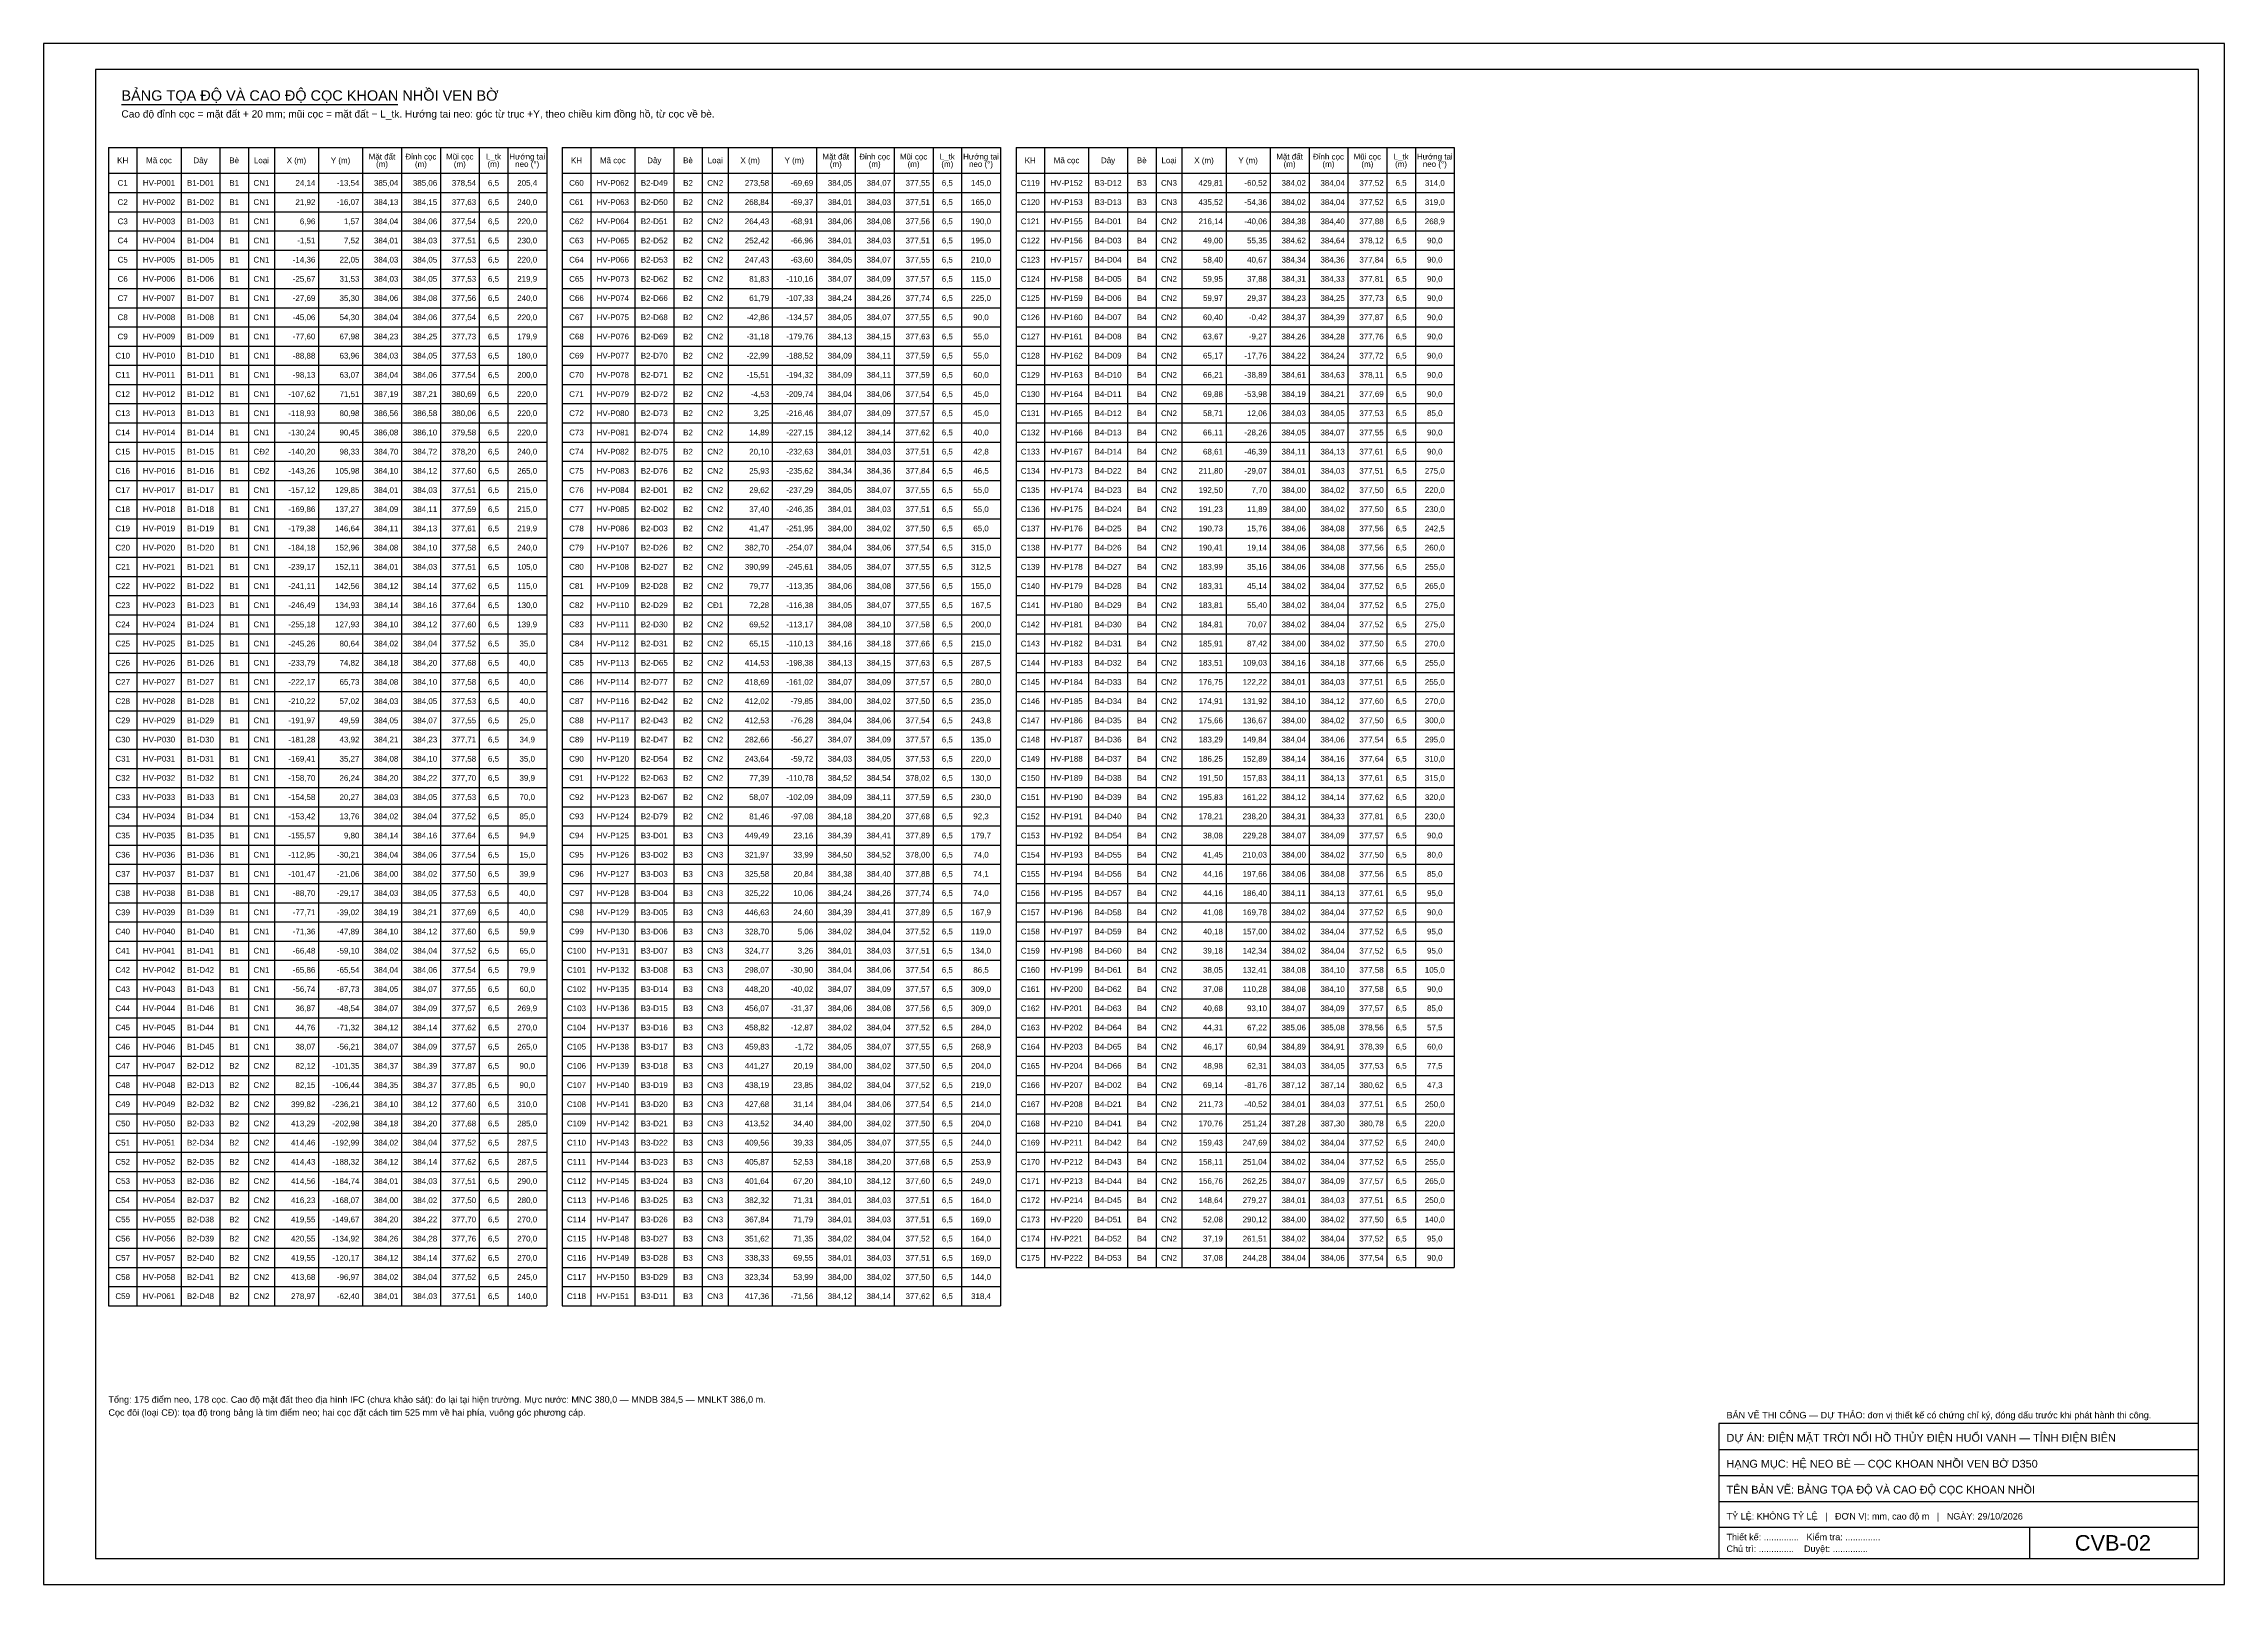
# Model space of a CAD drawing. Header units: millimetres. Extents: x 0 to 4445, y 0 to 594.
# Drawn here: x 901 to 1742, y 0 to 594 of the extents above; entities that cross this region are included whole.
import ezdxf
from ezdxf.enums import TextEntityAlignment as Align

# ---------------------------------------------------------------- set-up
doc = ezdxf.new("R2010")
doc.units = ezdxf.units.MM
for name, color, linetype in [('CVB_00_KHUNG', 7, 'CONTINUOUS'), ('CVB_07_CHU', 7, 'CONTINUOUS'), ('CVB_11_BANG', 7, 'CONTINUOUS')]:
    doc.layers.add(name, color=color, linetype=linetype)
doc.styles.add('VN', font='arial.ttf')

msp = doc.modelspace()

# ---------------------------------------------------------------- linework, layer by layer
at = {"layer": 'CVB_00_KHUNG'}
for p, q in [((1742, 594), (901, 594)), ((901, 594), (901, 0)), ((1742, 0), (1742, 594)), ((1732, 584), (921, 584)), ((921, 584), (921, 10)), ((1732, 10), (1732, 584)), ((1732, 62), (1547, 62)), ((1547, 62), (1547, 10)), ((1732, 10), (1732, 62)), ((1547, 52), (1732, 52)), ((1547, 42), (1732, 42)), ((1547, 32), (1732, 32)), ((1547, 22), (1732, 22)), ((1667, 10), (1667, 22)), ((921, 10), (1732, 10)), ((1547, 10), (1732, 10)), ((901, 0), (1742, 0))]:
    msp.add_line(p, q, dxfattribs=at)
at = {"layer": 'CVB_07_CHU'}
msp.add_line((931, 570.5), (1037.64, 570.5), dxfattribs=at)
at = {"layer": 'CVB_11_BANG'}
for p, q in [((926, 554), (1095, 554)), ((926, 554), (926, 107.4)), ((937, 554), (937, 107.4)), ((954, 554), (954, 107.4)), ((969, 554), (969, 107.4)), ((980, 554), (980, 107.4)), ((990, 554), (990, 107.4)), ((1007, 554), (1007, 107.4)), ((1024, 554), (1024, 107.4)), ((1039, 554), (1039, 107.4)), ((1054, 554), (1054, 107.4)), ((1069, 554), (1069, 107.4)), ((1080, 554), (1080, 107.4)), ((1095, 554), (1095, 107.4)), ((1101, 554), (1270, 554)), ((1101, 554), (1101, 107.4)), ((1112, 554), (1112, 107.4)), ((1129, 554), (1129, 107.4)), ((1144, 554), (1144, 107.4)), ((1155, 554), (1155, 107.4)), ((1165, 554), (1165, 107.4)), ((1182, 554), (1182, 107.4)), ((1199, 554), (1199, 107.4)), ((1214, 554), (1214, 107.4)), ((1229, 554), (1229, 107.4)), ((1244, 554), (1244, 107.4)), ((1255, 554), (1255, 107.4)), ((1270, 554), (1270, 107.4)), ((1276, 554), (1445, 554)), ((1276, 554), (1276, 122.2)), ((1287, 554), (1287, 122.2)), ((1304, 554), (1304, 122.2)), ((1319, 554), (1319, 122.2)), ((1330, 554), (1330, 122.2)), ((1340, 554), (1340, 122.2)), ((1357, 554), (1357, 122.2)), ((1374, 554), (1374, 122.2)), ((1389, 554), (1389, 122.2)), ((1404, 554), (1404, 122.2)), ((1419, 554), (1419, 122.2)), ((1430, 554), (1430, 122.2)), ((1445, 554), (1445, 122.2)), ((926, 544), (1095, 544)), ((1101, 544), (1270, 544)), ((1276, 544), (1445, 544)), ((926, 536.6), (1095, 536.6)), ((1101, 536.6), (1270, 536.6)), ((1276, 536.6), (1445, 536.6)), ((926, 529.2), (1095, 529.2)), ((926, 521.8), (1095, 521.8)), ((1101, 529.2), (1270, 529.2)), ((1101, 521.8), (1270, 521.8)), ((1276, 529.2), (1445, 529.2)), ((1276, 521.8), (1445, 521.8)), ((926, 514.4), (1095, 514.4)), ((1101, 514.4), (1270, 514.4)), ((1276, 514.4), (1445, 514.4)), ((926, 507), (1095, 507)), ((1101, 507), (1270, 507)), ((1276, 507), (1445, 507)), ((926, 499.6), (1095, 499.6)), ((1101, 499.6), (1270, 499.6)), ((1276, 499.6), (1445, 499.6)), ((926, 492.2), (1095, 492.2)), ((1101, 492.2), (1270, 492.2)), ((1276, 492.2), (1445, 492.2)), ((926, 484.8), (1095, 484.8)), ((1101, 484.8), (1270, 484.8)), ((1276, 484.8), (1445, 484.8)), ((926, 477.4), (1095, 477.4)), ((1101, 477.4), (1270, 477.4)), ((1276, 477.4), (1445, 477.4)), ((926, 470), (1095, 470)), ((926, 462.6), (1095, 462.6)), ((1101, 470), (1270, 470)), ((1101, 462.6), (1270, 462.6)), ((1276, 470), (1445, 470)), ((1276, 462.6), (1445, 462.6)), ((926, 455.2), (1095, 455.2)), ((1101, 455.2), (1270, 455.2)), ((1276, 455.2), (1445, 455.2)), ((926, 447.8), (1095, 447.8)), ((1101, 447.8), (1270, 447.8)), ((1276, 447.8), (1445, 447.8)), ((926, 440.4), (1095, 440.4)), ((1101, 440.4), (1270, 440.4)), ((1276, 440.4), (1445, 440.4)), ((926, 433), (1095, 433)), ((1101, 433), (1270, 433)), ((1276, 433), (1445, 433)), ((926, 425.6), (1095, 425.6)), ((1101, 425.6), (1270, 425.6)), ((1276, 425.6), (1445, 425.6)), ((926, 418.2), (1095, 418.2)), ((1101, 418.2), (1270, 418.2)), ((1276, 418.2), (1445, 418.2)), ((926, 410.8), (1095, 410.8)), ((1101, 410.8), (1270, 410.8)), ((1276, 410.8), (1445, 410.8)), ((926, 403.4), (1095, 403.4)), ((926, 396), (1095, 396)), ((1101, 403.4), (1270, 403.4)), ((1101, 396), (1270, 396)), ((1276, 403.4), (1445, 403.4)), ((1276, 396), (1445, 396)), ((926, 388.6), (1095, 388.6)), ((1101, 388.6), (1270, 388.6)), ((1276, 388.6), (1445, 388.6)), ((926, 381.2), (1095, 381.2)), ((1101, 381.2), (1270, 381.2)), ((1276, 381.2), (1445, 381.2)), ((926, 373.8), (1095, 373.8)), ((1101, 373.8), (1270, 373.8)), ((1276, 373.8), (1445, 373.8)), ((926, 366.4), (1095, 366.4)), ((1101, 366.4), (1270, 366.4)), ((1276, 366.4), (1445, 366.4)), ((926, 359), (1095, 359)), ((1101, 359), (1270, 359)), ((1276, 359), (1445, 359)), ((926, 351.6), (1095, 351.6)), ((1101, 351.6), (1270, 351.6)), ((1276, 351.6), (1445, 351.6)), ((926, 344.2), (1095, 344.2)), ((926, 336.8), (1095, 336.8)), ((1101, 344.2), (1270, 344.2)), ((1101, 336.8), (1270, 336.8)), ((1276, 344.2), (1445, 344.2)), ((1276, 336.8), (1445, 336.8)), ((926, 329.4), (1095, 329.4)), ((1101, 329.4), (1270, 329.4)), ((1276, 329.4), (1445, 329.4)), ((926, 322), (1095, 322)), ((1101, 322), (1270, 322)), ((1276, 322), (1445, 322)), ((926, 314.6), (1095, 314.6)), ((1101, 314.6), (1270, 314.6)), ((1276, 314.6), (1445, 314.6)), ((926, 307.2), (1095, 307.2)), ((1101, 307.2), (1270, 307.2)), ((1276, 307.2), (1445, 307.2)), ((926, 299.8), (1095, 299.8)), ((1101, 299.8), (1270, 299.8)), ((1276, 299.8), (1445, 299.8)), ((926, 292.4), (1095, 292.4)), ((1101, 292.4), (1270, 292.4)), ((1276, 292.4), (1445, 292.4)), ((926, 285), (1095, 285)), ((926, 277.6), (1095, 277.6)), ((1101, 285), (1270, 285)), ((1101, 277.6), (1270, 277.6)), ((1276, 285), (1445, 285)), ((1276, 277.6), (1445, 277.6)), ((926, 270.2), (1095, 270.2)), ((1101, 270.2), (1270, 270.2)), ((1276, 270.2), (1445, 270.2)), ((926, 262.8), (1095, 262.8)), ((1101, 262.8), (1270, 262.8)), ((1276, 262.8), (1445, 262.8)), ((926, 255.4), (1095, 255.4)), ((1101, 255.4), (1270, 255.4)), ((1276, 255.4), (1445, 255.4)), ((926, 248), (1095, 248)), ((1101, 248), (1270, 248)), ((1276, 248), (1445, 248)), ((926, 240.6), (1095, 240.6)), ((1101, 240.6), (1270, 240.6)), ((1276, 240.6), (1445, 240.6)), ((926, 233.2), (1095, 233.2)), ((1101, 233.2), (1270, 233.2)), ((1276, 233.2), (1445, 233.2)), ((926, 225.8), (1095, 225.8)), ((1101, 225.8), (1270, 225.8)), ((1276, 225.8), (1445, 225.8)), ((926, 218.4), (1095, 218.4)), ((926, 211), (1095, 211)), ((1101, 218.4), (1270, 218.4)), ((1101, 211), (1270, 211)), ((1276, 218.4), (1445, 218.4)), ((1276, 211), (1445, 211)), ((926, 203.6), (1095, 203.6)), ((1101, 203.6), (1270, 203.6)), ((1276, 203.6), (1445, 203.6)), ((926, 196.2), (1095, 196.2)), ((1101, 196.2), (1270, 196.2)), ((1276, 196.2), (1445, 196.2)), ((926, 188.8), (1095, 188.8)), ((1101, 188.8), (1270, 188.8)), ((1276, 188.8), (1445, 188.8)), ((926, 181.4), (1095, 181.4)), ((1101, 181.4), (1270, 181.4)), ((1276, 181.4), (1445, 181.4)), ((926, 174), (1095, 174)), ((1101, 174), (1270, 174)), ((1276, 174), (1445, 174)), ((926, 166.6), (1095, 166.6)), ((1101, 166.6), (1270, 166.6)), ((1276, 166.6), (1445, 166.6)), ((926, 159.2), (1095, 159.2)), ((926, 151.8), (1095, 151.8)), ((1101, 159.2), (1270, 159.2)), ((1101, 151.8), (1270, 151.8)), ((1276, 159.2), (1445, 159.2)), ((1276, 151.8), (1445, 151.8)), ((926, 144.4), (1095, 144.4)), ((1101, 144.4), (1270, 144.4)), ((1276, 144.4), (1445, 144.4)), ((926, 137), (1095, 137)), ((1101, 137), (1270, 137)), ((1276, 137), (1445, 137)), ((926, 129.6), (1095, 129.6)), ((1101, 129.6), (1270, 129.6)), ((1276, 129.6), (1445, 129.6)), ((926, 122.2), (1095, 122.2)), ((1101, 122.2), (1270, 122.2)), ((1276, 122.2), (1445, 122.2)), ((926, 114.8), (1095, 114.8)), ((1101, 114.8), (1270, 114.8)), ((926, 107.4), (1095, 107.4)), ((1101, 107.4), (1270, 107.4))]:
    msp.add_line(p, q, dxfattribs=at)

# ---------------------------------------------------------------- texts
at = {"layer": 'CVB_00_KHUNG', "style": 'VN'}
for s, height, p in [('BẢN VẼ THI CÔNG — DỰ THẢO: đơn vị thiết kế có chứng chỉ ký, đóng dấu trước khi phát hành thi công.', 2.5, (1550, 64)), ('DỰ ÁN: ĐIỆN MẶT TRỜI NỔI HỒ THỦY ĐIỆN HUỔI VANH — TỈNH ĐIỆN BIÊN', 3, (1550, 55)), ('HẠNG MỤC: HỆ NEO BÈ — CỌC KHOAN NHỒI VEN BỜ D350', 3, (1550, 45)), ('TÊN BẢN VẼ: BẢNG TỌA ĐỘ VÀ CAO ĐỘ CỌC KHOAN NHỒI', 3, (1550, 35)), ('TỶ LỆ: KHÔNG TỶ LỆ   |   ĐƠN VỊ: mm, cao độ m   |   NGÀY: 29/10/2026', 2.5, (1550, 25)), ('Thiết kế: ..............   Kiểm tra: ..............', 2.5, (1550, 17)), ('Chủ trì: ..............    Duyệt: ..............', 2.5, (1550, 12.5))]:
    msp.add_text(s, height=height, dxfattribs=at).set_placement(p)
msp.add_text('CVB-02', height=6, dxfattribs=at).set_placement((1699, 13), align=Align.CENTER)
at = {"layer": 'CVB_07_CHU', "style": 'VN'}
for s, height, p in [('BẢNG TỌA ĐỘ VÀ CAO ĐỘ CỌC KHOAN NHỒI VEN BỜ', 4, (931, 572)), ('Cao độ đỉnh cọc = mặt đất + 20 mm; mũi cọc = mặt đất − L_tk. Hướng tai neo: góc từ trục +Y, theo chiều kim đồng hồ, từ cọc về bè.', 2.8, (931, 565.5)), ('Tổng: 175 điểm neo, 178 cọc. Cao độ mặt đất theo địa hình IFC (chưa khảo sát): đo lại tại hiện trường. Mực nước: MNC 380,0 — MNDB 384,5 — MNLKT 386,0 m.', 2.5, (926, 70)), ('Cọc đôi (loại CĐ): tọa độ trong bảng là tim điểm neo; hai cọc đặt cách tim 525 mm về hai phía, vuông góc phương cáp.', 2.5, (926, 65))]:
    msp.add_text(s, height=height, dxfattribs=at).set_placement(p)
at = {"layer": 'CVB_11_BANG', "style": 'VN'}
for s, p in [('KH', (931.5, 547.9)), ('Mã cọc', (945.5, 547.9)), ('Dây', (961.5, 547.9)), ('Bè', (974.5, 547.9)), ('Loại', (985, 547.9)), ('X (m)', (998.5, 547.9)), ('Y (m)', (1015.5, 547.9)), ('Mặt đất', (1031.5, 549.33)), ('(m)', (1031.5, 546.47)), ('Đỉnh cọc', (1046.5, 549.33)), ('(m)', (1046.5, 546.47)), ('Mũi cọc', (1061.5, 549.33)), ('(m)', (1061.5, 546.47)), ('L_tk', (1074.5, 549.33)), ('(m)', (1074.5, 546.47)), ('Hướng tai', (1087.5, 549.33)), ('neo (°)', (1087.5, 546.47)), ('KH', (1106.5, 547.9)), ('Mã cọc', (1120.5, 547.9)), ('Dây', (1136.5, 547.9)), ('Bè', (1149.5, 547.9)), ('Loại', (1160, 547.9)), ('X (m)', (1173.5, 547.9)), ('Y (m)', (1190.5, 547.9)), ('Mặt đất', (1206.5, 549.33)), ('(m)', (1206.5, 546.47)), ('Đỉnh cọc', (1221.5, 549.33)), ('(m)', (1221.5, 546.47)), ('Mũi cọc', (1236.5, 549.33)), ('(m)', (1236.5, 546.47)), ('L_tk', (1249.5, 549.33)), ('(m)', (1249.5, 546.47)), ('Hướng tai', (1262.5, 549.33)), ('neo (°)', (1262.5, 546.47)), ('KH', (1281.5, 547.9)), ('Mã cọc', (1295.5, 547.9)), ('Dây', (1311.5, 547.9)), ('Bè', (1324.5, 547.9)), ('Loại', (1335, 547.9)), ('X (m)', (1348.5, 547.9)), ('Y (m)', (1365.5, 547.9)), ('Mặt đất', (1381.5, 549.33)), ('(m)', (1381.5, 546.47)), ('Đỉnh cọc', (1396.5, 549.33)), ('(m)', (1396.5, 546.47)), ('Mũi cọc', (1411.5, 549.33)), ('(m)', (1411.5, 546.47)), ('L_tk', (1424.5, 549.33)), ('(m)', (1424.5, 546.47)), ('Hướng tai', (1437.5, 549.33)), ('neo (°)', (1437.5, 546.47)), ('C1', (931.5, 539.2)), ('HV-P001', (945.5, 539.2)), ('B1-D01', (961.5, 539.2)), ('B1', (974.5, 539.2)), ('CN1', (985, 539.2)), ('6,5', (1074.5, 539.2)), ('205,4', (1087.5, 539.2)), ('C60', (1106.5, 539.2)), ('HV-P062', (1120.5, 539.2)), ('B2-D49', (1136.5, 539.2)), ('B2', (1149.5, 539.2)), ('CN2', (1160, 539.2)), ('6,5', (1249.5, 539.2)), ('145,0', (1262.5, 539.2)), ('C119', (1281.5, 539.2)), ('HV-P152', (1295.5, 539.2)), ('B3-D12', (1311.5, 539.2)), ('B3', (1324.5, 539.2)), ('CN3', (1335, 539.2)), ('6,5', (1424.5, 539.2)), ('314,0', (1437.5, 539.2)), ('C2', (931.5, 531.8)), ('HV-P002', (945.5, 531.8)), ('B1-D02', (961.5, 531.8)), ('B1', (974.5, 531.8)), ('CN1', (985, 531.8)), ('6,5', (1074.5, 531.8)), ('240,0', (1087.5, 531.8)), ('C61', (1106.5, 531.8)), ('HV-P063', (1120.5, 531.8)), ('B2-D50', (1136.5, 531.8)), ('B2', (1149.5, 531.8)), ('CN2', (1160, 531.8)), ('6,5', (1249.5, 531.8)), ('165,0', (1262.5, 531.8)), ('C120', (1281.5, 531.8)), ('HV-P153', (1295.5, 531.8)), ('B3-D13', (1311.5, 531.8)), ('B3', (1324.5, 531.8)), ('CN3', (1335, 531.8)), ('6,5', (1424.5, 531.8)), ('319,0', (1437.5, 531.8)), ('C3', (931.5, 524.4)), ('HV-P003', (945.5, 524.4)), ('B1-D03', (961.5, 524.4)), ('B1', (974.5, 524.4)), ('CN1', (985, 524.4)), ('6,5', (1074.5, 524.4)), ('220,0', (1087.5, 524.4)), ('C62', (1106.5, 524.4)), ('HV-P064', (1120.5, 524.4)), ('B2-D51', (1136.5, 524.4)), ('B2', (1149.5, 524.4)), ('CN2', (1160, 524.4)), ('6,5', (1249.5, 524.4)), ('190,0', (1262.5, 524.4)), ('C121', (1281.5, 524.4)), ('HV-P155', (1295.5, 524.4)), ('B4-D01', (1311.5, 524.4)), ('B4', (1324.5, 524.4)), ('CN2', (1335, 524.4)), ('6,5', (1424.5, 524.4)), ('268,9', (1437.5, 524.4)), ('C4', (931.5, 517)), ('HV-P004', (945.5, 517)), ('B1-D04', (961.5, 517)), ('B1', (974.5, 517)), ('CN1', (985, 517)), ('6,5', (1074.5, 517)), ('230,0', (1087.5, 517)), ('C63', (1106.5, 517)), ('HV-P065', (1120.5, 517)), ('B2-D52', (1136.5, 517)), ('B2', (1149.5, 517)), ('CN2', (1160, 517)), ('6,5', (1249.5, 517)), ('195,0', (1262.5, 517)), ('C122', (1281.5, 517)), ('HV-P156', (1295.5, 517)), ('B4-D03', (1311.5, 517)), ('B4', (1324.5, 517)), ('CN2', (1335, 517)), ('6,5', (1424.5, 517)), ('90,0', (1437.5, 517)), ('C5', (931.5, 509.6)), ('HV-P005', (945.5, 509.6)), ('B1-D05', (961.5, 509.6)), ('B1', (974.5, 509.6)), ('CN1', (985, 509.6)), ('6,5', (1074.5, 509.6)), ('220,0', (1087.5, 509.6)), ('C64', (1106.5, 509.6)), ('HV-P066', (1120.5, 509.6)), ('B2-D53', (1136.5, 509.6)), ('B2', (1149.5, 509.6)), ('CN2', (1160, 509.6)), ('6,5', (1249.5, 509.6)), ('210,0', (1262.5, 509.6)), ('C123', (1281.5, 509.6)), ('HV-P157', (1295.5, 509.6)), ('B4-D04', (1311.5, 509.6)), ('B4', (1324.5, 509.6)), ('CN2', (1335, 509.6)), ('6,5', (1424.5, 509.6)), ('90,0', (1437.5, 509.6)), ('C6', (931.5, 502.2)), ('C7', (931.5, 494.8)), ('HV-P006', (945.5, 502.2)), ('HV-P007', (945.5, 494.8)), ('B1-D06', (961.5, 502.2)), ('B1-D07', (961.5, 494.8)), ('B1', (974.5, 502.2)), ('B1', (974.5, 494.8)), ('CN1', (985, 502.2)), ('CN1', (985, 494.8)), ('6,5', (1074.5, 502.2)), ('6,5', (1074.5, 494.8)), ('219,9', (1087.5, 502.2)), ('240,0', (1087.5, 494.8)), ('C65', (1106.5, 502.2)), ('C66', (1106.5, 494.8)), ('HV-P073', (1120.5, 502.2)), ('HV-P074', (1120.5, 494.8)), ('B2-D62', (1136.5, 502.2)), ('B2-D66', (1136.5, 494.8)), ('B2', (1149.5, 502.2)), ('B2', (1149.5, 494.8)), ('CN2', (1160, 502.2)), ('CN2', (1160, 494.8)), ('6,5', (1249.5, 502.2)), ('6,5', (1249.5, 494.8)), ('225,0', (1262.5, 494.8)), ('115,0', (1262.5, 502.2)), ('C124', (1281.5, 502.2)), ('C125', (1281.5, 494.8)), ('HV-P158', (1295.5, 502.2)), ('HV-P159', (1295.5, 494.8)), ('B4-D05', (1311.5, 502.2)), ('B4-D06', (1311.5, 494.8)), ('B4', (1324.5, 502.2)), ('B4', (1324.5, 494.8)), ('CN2', (1335, 502.2)), ('CN2', (1335, 494.8)), ('6,5', (1424.5, 502.2)), ('6,5', (1424.5, 494.8)), ('90,0', (1437.5, 502.2)), ('90,0', (1437.5, 494.8)), ('C8', (931.5, 487.4)), ('HV-P008', (945.5, 487.4)), ('B1-D08', (961.5, 487.4)), ('B1', (974.5, 487.4)), ('CN1', (985, 487.4)), ('6,5', (1074.5, 487.4)), ('220,0', (1087.5, 487.4)), ('C67', (1106.5, 487.4)), ('HV-P075', (1120.5, 487.4)), ('B2-D68', (1136.5, 487.4)), ('B2', (1149.5, 487.4)), ('CN2', (1160, 487.4)), ('6,5', (1249.5, 487.4)), ('90,0', (1262.5, 487.4)), ('C126', (1281.5, 487.4)), ('HV-P160', (1295.5, 487.4)), ('B4-D07', (1311.5, 487.4)), ('B4', (1324.5, 487.4)), ('CN2', (1335, 487.4)), ('6,5', (1424.5, 487.4)), ('90,0', (1437.5, 487.4)), ('C9', (931.5, 480)), ('HV-P009', (945.5, 480)), ('B1-D09', (961.5, 480)), ('B1', (974.5, 480)), ('CN1', (985, 480)), ('6,5', (1074.5, 480)), ('179,9', (1087.5, 480)), ('C68', (1106.5, 480)), ('HV-P076', (1120.5, 480)), ('B2-D69', (1136.5, 480)), ('B2', (1149.5, 480)), ('CN2', (1160, 480)), ('6,5', (1249.5, 480)), ('55,0', (1262.5, 480)), ('C127', (1281.5, 480)), ('HV-P161', (1295.5, 480)), ('B4-D08', (1311.5, 480)), ('B4', (1324.5, 480)), ('CN2', (1335, 480)), ('6,5', (1424.5, 480)), ('90,0', (1437.5, 480)), ('C10', (931.5, 472.6)), ('HV-P010', (945.5, 472.6)), ('B1-D10', (961.5, 472.6)), ('B1', (974.5, 472.6)), ('CN1', (985, 472.6)), ('6,5', (1074.5, 472.6)), ('180,0', (1087.5, 472.6)), ('C69', (1106.5, 472.6)), ('HV-P077', (1120.5, 472.6)), ('B2-D70', (1136.5, 472.6)), ('B2', (1149.5, 472.6)), ('CN2', (1160, 472.6)), ('6,5', (1249.5, 472.6)), ('55,0', (1262.5, 472.6)), ('C128', (1281.5, 472.6)), ('HV-P162', (1295.5, 472.6)), ('B4-D09', (1311.5, 472.6)), ('B4', (1324.5, 472.6)), ('CN2', (1335, 472.6)), ('6,5', (1424.5, 472.6)), ('90,0', (1437.5, 472.6)), ('C11', (931.5, 465.2)), ('HV-P011', (945.5, 465.2)), ('B1-D11', (961.5, 465.2)), ('B1', (974.5, 465.2)), ('CN1', (985, 465.2)), ('6,5', (1074.5, 465.2)), ('200,0', (1087.5, 465.2)), ('C70', (1106.5, 465.2)), ('HV-P078', (1120.5, 465.2)), ('B2-D71', (1136.5, 465.2)), ('B2', (1149.5, 465.2)), ('CN2', (1160, 465.2)), ('6,5', (1249.5, 465.2)), ('60,0', (1262.5, 465.2)), ('C129', (1281.5, 465.2)), ('HV-P163', (1295.5, 465.2)), ('B4-D10', (1311.5, 465.2)), ('B4', (1324.5, 465.2)), ('CN2', (1335, 465.2)), ('6,5', (1424.5, 465.2)), ('90,0', (1437.5, 465.2)), ('C12', (931.5, 457.8)), ('HV-P012', (945.5, 457.8)), ('B1-D12', (961.5, 457.8)), ('B1', (974.5, 457.8)), ('CN1', (985, 457.8)), ('6,5', (1074.5, 457.8)), ('220,0', (1087.5, 457.8)), ('C71', (1106.5, 457.8)), ('HV-P079', (1120.5, 457.8)), ('B2-D72', (1136.5, 457.8)), ('B2', (1149.5, 457.8)), ('CN2', (1160, 457.8)), ('6,5', (1249.5, 457.8)), ('45,0', (1262.5, 457.8)), ('C130', (1281.5, 457.8)), ('HV-P164', (1295.5, 457.8)), ('B4-D11', (1311.5, 457.8)), ('B4', (1324.5, 457.8)), ('CN2', (1335, 457.8)), ('6,5', (1424.5, 457.8)), ('90,0', (1437.5, 457.8)), ('C13', (931.5, 450.4)), ('HV-P013', (945.5, 450.4)), ('B1-D13', (961.5, 450.4)), ('B1', (974.5, 450.4)), ('CN1', (985, 450.4)), ('6,5', (1074.5, 450.4)), ('220,0', (1087.5, 450.4)), ('C72', (1106.5, 450.4)), ('HV-P080', (1120.5, 450.4)), ('B2-D73', (1136.5, 450.4)), ('B2', (1149.5, 450.4)), ('CN2', (1160, 450.4)), ('6,5', (1249.5, 450.4)), ('45,0', (1262.5, 450.4)), ('C131', (1281.5, 450.4)), ('HV-P165', (1295.5, 450.4)), ('B4-D12', (1311.5, 450.4)), ('B4', (1324.5, 450.4)), ('CN2', (1335, 450.4)), ('6,5', (1424.5, 450.4)), ('85,0', (1437.5, 450.4)), ('C14', (931.5, 443)), ('C15', (931.5, 435.6)), ('HV-P014', (945.5, 443)), ('HV-P015', (945.5, 435.6)), ('B1-D14', (961.5, 443)), ('B1-D15', (961.5, 435.6)), ('B1', (974.5, 443)), ('B1', (974.5, 435.6)), ('CN1', (985, 443)), ('CĐ2', (985, 435.6)), ('6,5', (1074.5, 443)), ('6,5', (1074.5, 435.6)), ('220,0', (1087.5, 443)), ('240,0', (1087.5, 435.6)), ('C73', (1106.5, 443)), ('C74', (1106.5, 435.6)), ('HV-P081', (1120.5, 443)), ('HV-P082', (1120.5, 435.6)), ('B2-D74', (1136.5, 443)), ('B2-D75', (1136.5, 435.6)), ('B2', (1149.5, 443)), ('B2', (1149.5, 435.6)), ('CN2', (1160, 443)), ('CN2', (1160, 435.6)), ('6,5', (1249.5, 443)), ('6,5', (1249.5, 435.6)), ('40,0', (1262.5, 443)), ('42,8', (1262.5, 435.6)), ('C132', (1281.5, 443)), ('C133', (1281.5, 435.6)), ('HV-P166', (1295.5, 443)), ('HV-P167', (1295.5, 435.6)), ('B4-D13', (1311.5, 443)), ('B4-D14', (1311.5, 435.6)), ('B4', (1324.5, 443)), ('B4', (1324.5, 435.6)), ('CN2', (1335, 443)), ('CN2', (1335, 435.6)), ('6,5', (1424.5, 443)), ('6,5', (1424.5, 435.6)), ('90,0', (1437.5, 443)), ('90,0', (1437.5, 435.6)), ('C16', (931.5, 428.2)), ('HV-P016', (945.5, 428.2)), ('B1-D16', (961.5, 428.2)), ('B1', (974.5, 428.2)), ('CĐ2', (985, 428.2)), ('6,5', (1074.5, 428.2)), ('265,0', (1087.5, 428.2)), ('C75', (1106.5, 428.2)), ('HV-P083', (1120.5, 428.2)), ('B2-D76', (1136.5, 428.2)), ('B2', (1149.5, 428.2)), ('CN2', (1160, 428.2)), ('6,5', (1249.5, 428.2)), ('46,5', (1262.5, 428.2)), ('C134', (1281.5, 428.2)), ('HV-P173', (1295.5, 428.2)), ('B4-D22', (1311.5, 428.2)), ('B4', (1324.5, 428.2)), ('CN2', (1335, 428.2)), ('6,5', (1424.5, 428.2)), ('275,0', (1437.5, 428.2)), ('C17', (931.5, 420.8)), ('HV-P017', (945.5, 420.8)), ('B1-D17', (961.5, 420.8)), ('B1', (974.5, 420.8)), ('CN1', (985, 420.8)), ('6,5', (1074.5, 420.8)), ('215,0', (1087.5, 420.8)), ('C76', (1106.5, 420.8)), ('HV-P084', (1120.5, 420.8)), ('B2-D01', (1136.5, 420.8)), ('B2', (1149.5, 420.8)), ('CN2', (1160, 420.8)), ('6,5', (1249.5, 420.8)), ('55,0', (1262.5, 420.8)), ('C135', (1281.5, 420.8)), ('HV-P174', (1295.5, 420.8)), ('B4-D23', (1311.5, 420.8)), ('B4', (1324.5, 420.8)), ('CN2', (1335, 420.8)), ('6,5', (1424.5, 420.8)), ('220,0', (1437.5, 420.8)), ('C18', (931.5, 413.4)), ('HV-P018', (945.5, 413.4)), ('B1-D18', (961.5, 413.4)), ('B1', (974.5, 413.4)), ('CN1', (985, 413.4)), ('6,5', (1074.5, 413.4)), ('215,0', (1087.5, 413.4)), ('C77', (1106.5, 413.4)), ('HV-P085', (1120.5, 413.4)), ('B2-D02', (1136.5, 413.4)), ('B2', (1149.5, 413.4)), ('CN2', (1160, 413.4)), ('6,5', (1249.5, 413.4)), ('55,0', (1262.5, 413.4)), ('C136', (1281.5, 413.4)), ('HV-P175', (1295.5, 413.4)), ('B4-D24', (1311.5, 413.4)), ('B4', (1324.5, 413.4)), ('CN2', (1335, 413.4)), ('6,5', (1424.5, 413.4)), ('230,0', (1437.5, 413.4)), ('C19', (931.5, 406)), ('HV-P019', (945.5, 406)), ('B1-D19', (961.5, 406)), ('B1', (974.5, 406)), ('CN1', (985, 406)), ('6,5', (1074.5, 406)), ('219,9', (1087.5, 406)), ('C78', (1106.5, 406)), ('HV-P086', (1120.5, 406)), ('B2-D03', (1136.5, 406)), ('B2', (1149.5, 406)), ('CN2', (1160, 406)), ('6,5', (1249.5, 406)), ('65,0', (1262.5, 406)), ('C137', (1281.5, 406)), ('HV-P176', (1295.5, 406)), ('B4-D25', (1311.5, 406)), ('B4', (1324.5, 406)), ('CN2', (1335, 406)), ('6,5', (1424.5, 406)), ('242,5', (1437.5, 406)), ('C20', (931.5, 398.6)), ('HV-P020', (945.5, 398.6)), ('B1-D20', (961.5, 398.6)), ('B1', (974.5, 398.6)), ('CN1', (985, 398.6)), ('6,5', (1074.5, 398.6)), ('240,0', (1087.5, 398.6)), ('C79', (1106.5, 398.6)), ('HV-P107', (1120.5, 398.6)), ('B2-D26', (1136.5, 398.6)), ('B2', (1149.5, 398.6)), ('CN2', (1160, 398.6)), ('6,5', (1249.5, 398.6)), ('315,0', (1262.5, 398.6)), ('C138', (1281.5, 398.6)), ('HV-P177', (1295.5, 398.6)), ('B4-D26', (1311.5, 398.6)), ('B4', (1324.5, 398.6)), ('CN2', (1335, 398.6)), ('6,5', (1424.5, 398.6)), ('260,0', (1437.5, 398.6)), ('C21', (931.5, 391.2)), ('HV-P021', (945.5, 391.2)), ('B1-D21', (961.5, 391.2)), ('B1', (974.5, 391.2)), ('CN1', (985, 391.2)), ('6,5', (1074.5, 391.2)), ('105,0', (1087.5, 391.2)), ('C80', (1106.5, 391.2)), ('HV-P108', (1120.5, 391.2)), ('B2-D27', (1136.5, 391.2)), ('B2', (1149.5, 391.2)), ('CN2', (1160, 391.2)), ('6,5', (1249.5, 391.2)), ('312,5', (1262.5, 391.2)), ('C139', (1281.5, 391.2)), ('HV-P178', (1295.5, 391.2)), ('B4-D27', (1311.5, 391.2)), ('B4', (1324.5, 391.2)), ('CN2', (1335, 391.2)), ('6,5', (1424.5, 391.2)), ('255,0', (1437.5, 391.2)), ('C22', (931.5, 383.8)), ('C23', (931.5, 376.4)), ('HV-P022', (945.5, 383.8)), ('HV-P023', (945.5, 376.4)), ('B1-D22', (961.5, 383.8)), ('B1-D23', (961.5, 376.4)), ('B1', (974.5, 383.8)), ('B1', (974.5, 376.4)), ('CN1', (985, 383.8)), ('CN1', (985, 376.4)), ('6,5', (1074.5, 383.8)), ('6,5', (1074.5, 376.4)), ('115,0', (1087.5, 383.8)), ('130,0', (1087.5, 376.4)), ('C81', (1106.5, 383.8)), ('C82', (1106.5, 376.4)), ('HV-P109', (1120.5, 383.8)), ('HV-P110', (1120.5, 376.4)), ('B2-D28', (1136.5, 383.8)), ('B2-D29', (1136.5, 376.4)), ('B2', (1149.5, 383.8)), ('B2', (1149.5, 376.4)), ('CN2', (1160, 383.8)), ('CĐ1', (1160, 376.4)), ('6,5', (1249.5, 383.8)), ('6,5', (1249.5, 376.4)), ('155,0', (1262.5, 383.8)), ('167,5', (1262.5, 376.4)), ('C140', (1281.5, 383.8)), ('C141', (1281.5, 376.4)), ('HV-P179', (1295.5, 383.8)), ('HV-P180', (1295.5, 376.4)), ('B4-D28', (1311.5, 383.8)), ('B4-D29', (1311.5, 376.4)), ('B4', (1324.5, 383.8)), ('B4', (1324.5, 376.4)), ('CN2', (1335, 383.8)), ('CN2', (1335, 376.4)), ('6,5', (1424.5, 383.8)), ('6,5', (1424.5, 376.4)), ('265,0', (1437.5, 383.8)), ('275,0', (1437.5, 376.4)), ('C24', (931.5, 369)), ('HV-P024', (945.5, 369)), ('B1-D24', (961.5, 369)), ('B1', (974.5, 369)), ('CN1', (985, 369)), ('6,5', (1074.5, 369)), ('139,9', (1087.5, 369)), ('C83', (1106.5, 369)), ('HV-P111', (1120.5, 369)), ('B2-D30', (1136.5, 369)), ('B2', (1149.5, 369)), ('CN2', (1160, 369)), ('6,5', (1249.5, 369)), ('200,0', (1262.5, 369)), ('C142', (1281.5, 369)), ('HV-P181', (1295.5, 369)), ('B4-D30', (1311.5, 369)), ('B4', (1324.5, 369)), ('CN2', (1335, 369)), ('6,5', (1424.5, 369)), ('275,0', (1437.5, 369)), ('C25', (931.5, 361.6)), ('HV-P025', (945.5, 361.6)), ('B1-D25', (961.5, 361.6)), ('B1', (974.5, 361.6)), ('CN1', (985, 361.6)), ('6,5', (1074.5, 361.6)), ('35,0', (1087.5, 361.6)), ('C84', (1106.5, 361.6)), ('HV-P112', (1120.5, 361.6)), ('B2-D31', (1136.5, 361.6)), ('B2', (1149.5, 361.6)), ('CN2', (1160, 361.6)), ('6,5', (1249.5, 361.6)), ('215,0', (1262.5, 361.6)), ('C143', (1281.5, 361.6)), ('HV-P182', (1295.5, 361.6)), ('B4-D31', (1311.5, 361.6)), ('B4', (1324.5, 361.6)), ('CN2', (1335, 361.6)), ('6,5', (1424.5, 361.6)), ('270,0', (1437.5, 361.6)), ('C26', (931.5, 354.2)), ('HV-P026', (945.5, 354.2)), ('B1-D26', (961.5, 354.2)), ('B1', (974.5, 354.2)), ('CN1', (985, 354.2)), ('6,5', (1074.5, 354.2)), ('40,0', (1087.5, 354.2)), ('C85', (1106.5, 354.2)), ('HV-P113', (1120.5, 354.2)), ('B2-D65', (1136.5, 354.2)), ('B2', (1149.5, 354.2)), ('CN2', (1160, 354.2)), ('6,5', (1249.5, 354.2)), ('287,5', (1262.5, 354.2)), ('C144', (1281.5, 354.2)), ('HV-P183', (1295.5, 354.2)), ('B4-D32', (1311.5, 354.2)), ('B4', (1324.5, 354.2)), ('CN2', (1335, 354.2)), ('6,5', (1424.5, 354.2)), ('255,0', (1437.5, 354.2)), ('C27', (931.5, 346.8)), ('HV-P027', (945.5, 346.8)), ('B1-D27', (961.5, 346.8)), ('B1', (974.5, 346.8)), ('CN1', (985, 346.8)), ('6,5', (1074.5, 346.8)), ('40,0', (1087.5, 346.8)), ('C86', (1106.5, 346.8)), ('HV-P114', (1120.5, 346.8)), ('B2-D77', (1136.5, 346.8)), ('B2', (1149.5, 346.8)), ('CN2', (1160, 346.8)), ('6,5', (1249.5, 346.8)), ('280,0', (1262.5, 346.8)), ('C145', (1281.5, 346.8)), ('HV-P184', (1295.5, 346.8)), ('B4-D33', (1311.5, 346.8)), ('B4', (1324.5, 346.8)), ('CN2', (1335, 346.8)), ('6,5', (1424.5, 346.8)), ('255,0', (1437.5, 346.8)), ('C28', (931.5, 339.4)), ('HV-P028', (945.5, 339.4)), ('B1-D28', (961.5, 339.4)), ('B1', (974.5, 339.4)), ('CN1', (985, 339.4)), ('6,5', (1074.5, 339.4)), ('40,0', (1087.5, 339.4)), ('C87', (1106.5, 339.4)), ('HV-P116', (1120.5, 339.4)), ('B2-D42', (1136.5, 339.4)), ('B2', (1149.5, 339.4)), ('CN2', (1160, 339.4)), ('6,5', (1249.5, 339.4)), ('235,0', (1262.5, 339.4)), ('C146', (1281.5, 339.4)), ('HV-P185', (1295.5, 339.4)), ('B4-D34', (1311.5, 339.4)), ('B4', (1324.5, 339.4)), ('CN2', (1335, 339.4)), ('6,5', (1424.5, 339.4)), ('270,0', (1437.5, 339.4)), ('C29', (931.5, 332)), ('HV-P029', (945.5, 332)), ('B1-D29', (961.5, 332)), ('B1', (974.5, 332)), ('CN1', (985, 332)), ('6,5', (1074.5, 332)), ('25,0', (1087.5, 332)), ('C88', (1106.5, 332)), ('HV-P117', (1120.5, 332)), ('B2-D43', (1136.5, 332)), ('B2', (1149.5, 332)), ('CN2', (1160, 332)), ('6,5', (1249.5, 332)), ('243,8', (1262.5, 332)), ('C147', (1281.5, 332)), ('HV-P186', (1295.5, 332)), ('B4-D35', (1311.5, 332)), ('B4', (1324.5, 332)), ('CN2', (1335, 332)), ('6,5', (1424.5, 332)), ('300,0', (1437.5, 332)), ('C30', (931.5, 324.6)), ('HV-P030', (945.5, 324.6)), ('B1-D30', (961.5, 324.6)), ('B1', (974.5, 324.6)), ('CN1', (985, 324.6)), ('6,5', (1074.5, 324.6)), ('34,9', (1087.5, 324.6)), ('C89', (1106.5, 324.6)), ('HV-P119', (1120.5, 324.6)), ('B2-D47', (1136.5, 324.6)), ('B2', (1149.5, 324.6)), ('CN2', (1160, 324.6)), ('6,5', (1249.5, 324.6)), ('135,0', (1262.5, 324.6)), ('C148', (1281.5, 324.6)), ('HV-P187', (1295.5, 324.6)), ('B4-D36', (1311.5, 324.6)), ('B4', (1324.5, 324.6)), ('CN2', (1335, 324.6)), ('6,5', (1424.5, 324.6)), ('295,0', (1437.5, 324.6)), ('C31', (931.5, 317.2)), ('C32', (931.5, 309.8)), ('HV-P031', (945.5, 317.2)), ('HV-P032', (945.5, 309.8)), ('B1-D31', (961.5, 317.2)), ('B1-D32', (961.5, 309.8)), ('B1', (974.5, 317.2)), ('B1', (974.5, 309.8)), ('CN1', (985, 317.2)), ('CN1', (985, 309.8)), ('6,5', (1074.5, 317.2)), ('6,5', (1074.5, 309.8)), ('35,0', (1087.5, 317.2)), ('39,9', (1087.5, 309.8)), ('C90', (1106.5, 317.2)), ('C91', (1106.5, 309.8)), ('HV-P120', (1120.5, 317.2)), ('HV-P122', (1120.5, 309.8)), ('B2-D54', (1136.5, 317.2)), ('B2-D63', (1136.5, 309.8)), ('B2', (1149.5, 317.2)), ('B2', (1149.5, 309.8)), ('CN2', (1160, 317.2)), ('CN2', (1160, 309.8)), ('6,5', (1249.5, 317.2)), ('6,5', (1249.5, 309.8)), ('220,0', (1262.5, 317.2)), ('130,0', (1262.5, 309.8)), ('C149', (1281.5, 317.2)), ('C150', (1281.5, 309.8)), ('HV-P188', (1295.5, 317.2)), ('HV-P189', (1295.5, 309.8)), ('B4-D37', (1311.5, 317.2)), ('B4-D38', (1311.5, 309.8)), ('B4', (1324.5, 317.2)), ('B4', (1324.5, 309.8)), ('CN2', (1335, 317.2)), ('CN2', (1335, 309.8)), ('6,5', (1424.5, 317.2)), ('6,5', (1424.5, 309.8)), ('310,0', (1437.5, 317.2)), ('315,0', (1437.5, 309.8)), ('C33', (931.5, 302.4)), ('HV-P033', (945.5, 302.4)), ('B1-D33', (961.5, 302.4)), ('B1', (974.5, 302.4)), ('CN1', (985, 302.4)), ('6,5', (1074.5, 302.4)), ('70,0', (1087.5, 302.4)), ('C92', (1106.5, 302.4)), ('HV-P123', (1120.5, 302.4)), ('B2-D67', (1136.5, 302.4)), ('B2', (1149.5, 302.4)), ('CN2', (1160, 302.4)), ('6,5', (1249.5, 302.4)), ('230,0', (1262.5, 302.4)), ('C151', (1281.5, 302.4)), ('HV-P190', (1295.5, 302.4)), ('B4-D39', (1311.5, 302.4)), ('B4', (1324.5, 302.4)), ('CN2', (1335, 302.4)), ('6,5', (1424.5, 302.4)), ('320,0', (1437.5, 302.4)), ('C34', (931.5, 295)), ('HV-P034', (945.5, 295)), ('B1-D34', (961.5, 295)), ('B1', (974.5, 295)), ('CN1', (985, 295)), ('6,5', (1074.5, 295)), ('85,0', (1087.5, 295)), ('C93', (1106.5, 295)), ('HV-P124', (1120.5, 295)), ('B2-D79', (1136.5, 295)), ('B2', (1149.5, 295)), ('CN2', (1160, 295)), ('6,5', (1249.5, 295)), ('92,3', (1262.5, 295)), ('C152', (1281.5, 295)), ('HV-P191', (1295.5, 295)), ('B4-D40', (1311.5, 295)), ('B4', (1324.5, 295)), ('CN2', (1335, 295)), ('6,5', (1424.5, 295)), ('230,0', (1437.5, 295)), ('C35', (931.5, 287.6)), ('HV-P035', (945.5, 287.6)), ('B1-D35', (961.5, 287.6)), ('B1', (974.5, 287.6)), ('CN1', (985, 287.6)), ('6,5', (1074.5, 287.6)), ('94,9', (1087.5, 287.6)), ('C94', (1106.5, 287.6)), ('HV-P125', (1120.5, 287.6)), ('B3-D01', (1136.5, 287.6)), ('B3', (1149.5, 287.6)), ('CN3', (1160, 287.6)), ('6,5', (1249.5, 287.6)), ('179,7', (1262.5, 287.6)), ('C153', (1281.5, 287.6)), ('HV-P192', (1295.5, 287.6)), ('B4-D54', (1311.5, 287.6)), ('B4', (1324.5, 287.6)), ('CN2', (1335, 287.6)), ('6,5', (1424.5, 287.6)), ('90,0', (1437.5, 287.6)), ('C36', (931.5, 280.2)), ('HV-P036', (945.5, 280.2)), ('B1-D36', (961.5, 280.2)), ('B1', (974.5, 280.2)), ('CN1', (985, 280.2)), ('6,5', (1074.5, 280.2)), ('15,0', (1087.5, 280.2)), ('C95', (1106.5, 280.2)), ('HV-P126', (1120.5, 280.2)), ('B3-D02', (1136.5, 280.2)), ('B3', (1149.5, 280.2)), ('CN3', (1160, 280.2)), ('6,5', (1249.5, 280.2)), ('74,0', (1262.5, 280.2)), ('C154', (1281.5, 280.2)), ('HV-P193', (1295.5, 280.2)), ('B4-D55', (1311.5, 280.2)), ('B4', (1324.5, 280.2)), ('CN2', (1335, 280.2)), ('6,5', (1424.5, 280.2)), ('80,0', (1437.5, 280.2)), ('C37', (931.5, 272.8)), ('HV-P037', (945.5, 272.8)), ('B1-D37', (961.5, 272.8)), ('B1', (974.5, 272.8)), ('CN1', (985, 272.8)), ('6,5', (1074.5, 272.8)), ('39,9', (1087.5, 272.8)), ('C96', (1106.5, 272.8)), ('HV-P127', (1120.5, 272.8)), ('B3-D03', (1136.5, 272.8)), ('B3', (1149.5, 272.8)), ('CN3', (1160, 272.8)), ('6,5', (1249.5, 272.8)), ('74,1', (1262.5, 272.8)), ('C155', (1281.5, 272.8)), ('HV-P194', (1295.5, 272.8)), ('B4-D56', (1311.5, 272.8)), ('B4', (1324.5, 272.8)), ('CN2', (1335, 272.8)), ('6,5', (1424.5, 272.8)), ('85,0', (1437.5, 272.8)), ('C38', (931.5, 265.4)), ('HV-P038', (945.5, 265.4)), ('B1-D38', (961.5, 265.4)), ('B1', (974.5, 265.4)), ('CN1', (985, 265.4)), ('6,5', (1074.5, 265.4)), ('40,0', (1087.5, 265.4)), ('C97', (1106.5, 265.4)), ('HV-P128', (1120.5, 265.4)), ('B3-D04', (1136.5, 265.4)), ('B3', (1149.5, 265.4)), ('CN3', (1160, 265.4)), ('6,5', (1249.5, 265.4)), ('74,0', (1262.5, 265.4)), ('C156', (1281.5, 265.4)), ('HV-P195', (1295.5, 265.4)), ('B4-D57', (1311.5, 265.4)), ('B4', (1324.5, 265.4)), ('CN2', (1335, 265.4)), ('6,5', (1424.5, 265.4)), ('95,0', (1437.5, 265.4)), ('C39', (931.5, 258)), ('C40', (931.5, 250.6)), ('HV-P039', (945.5, 258)), ('HV-P040', (945.5, 250.6)), ('B1-D39', (961.5, 258)), ('B1-D40', (961.5, 250.6)), ('B1', (974.5, 258)), ('B1', (974.5, 250.6)), ('CN1', (985, 258)), ('CN1', (985, 250.6)), ('6,5', (1074.5, 258)), ('6,5', (1074.5, 250.6)), ('40,0', (1087.5, 258)), ('59,9', (1087.5, 250.6)), ('C98', (1106.5, 258)), ('C99', (1106.5, 250.6)), ('HV-P129', (1120.5, 258)), ('HV-P130', (1120.5, 250.6)), ('B3-D05', (1136.5, 258)), ('B3-D06', (1136.5, 250.6)), ('B3', (1149.5, 258)), ('B3', (1149.5, 250.6)), ('CN3', (1160, 258)), ('CN3', (1160, 250.6)), ('6,5', (1249.5, 258)), ('6,5', (1249.5, 250.6)), ('167,9', (1262.5, 258)), ('119,0', (1262.5, 250.6)), ('C157', (1281.5, 258)), ('C158', (1281.5, 250.6)), ('HV-P196', (1295.5, 258)), ('HV-P197', (1295.5, 250.6)), ('B4-D58', (1311.5, 258)), ('B4-D59', (1311.5, 250.6)), ('B4', (1324.5, 258)), ('B4', (1324.5, 250.6)), ('CN2', (1335, 258)), ('CN2', (1335, 250.6)), ('6,5', (1424.5, 258)), ('6,5', (1424.5, 250.6)), ('90,0', (1437.5, 258)), ('95,0', (1437.5, 250.6)), ('C41', (931.5, 243.2)), ('HV-P041', (945.5, 243.2)), ('B1-D41', (961.5, 243.2)), ('B1', (974.5, 243.2)), ('CN1', (985, 243.2)), ('6,5', (1074.5, 243.2)), ('65,0', (1087.5, 243.2)), ('C100', (1106.5, 243.2)), ('HV-P131', (1120.5, 243.2)), ('B3-D07', (1136.5, 243.2)), ('B3', (1149.5, 243.2)), ('CN3', (1160, 243.2)), ('6,5', (1249.5, 243.2)), ('134,0', (1262.5, 243.2)), ('C159', (1281.5, 243.2)), ('HV-P198', (1295.5, 243.2)), ('B4-D60', (1311.5, 243.2)), ('B4', (1324.5, 243.2)), ('CN2', (1335, 243.2)), ('6,5', (1424.5, 243.2)), ('95,0', (1437.5, 243.2)), ('C42', (931.5, 235.8)), ('HV-P042', (945.5, 235.8)), ('B1-D42', (961.5, 235.8)), ('B1', (974.5, 235.8)), ('CN1', (985, 235.8)), ('6,5', (1074.5, 235.8)), ('79,9', (1087.5, 235.8)), ('C101', (1106.5, 235.8)), ('HV-P132', (1120.5, 235.8)), ('B3-D08', (1136.5, 235.8)), ('B3', (1149.5, 235.8)), ('CN3', (1160, 235.8)), ('6,5', (1249.5, 235.8)), ('86,5', (1262.5, 235.8)), ('C160', (1281.5, 235.8)), ('HV-P199', (1295.5, 235.8)), ('B4-D61', (1311.5, 235.8)), ('B4', (1324.5, 235.8)), ('CN2', (1335, 235.8)), ('6,5', (1424.5, 235.8)), ('105,0', (1437.5, 235.8)), ('C43', (931.5, 228.4)), ('HV-P043', (945.5, 228.4)), ('B1-D43', (961.5, 228.4)), ('B1', (974.5, 228.4)), ('CN1', (985, 228.4)), ('6,5', (1074.5, 228.4)), ('60,0', (1087.5, 228.4)), ('C102', (1106.5, 228.4)), ('HV-P135', (1120.5, 228.4)), ('B3-D14', (1136.5, 228.4)), ('B3', (1149.5, 228.4)), ('CN3', (1160, 228.4)), ('6,5', (1249.5, 228.4)), ('309,0', (1262.5, 228.4)), ('C161', (1281.5, 228.4)), ('HV-P200', (1295.5, 228.4)), ('B4-D62', (1311.5, 228.4)), ('B4', (1324.5, 228.4)), ('CN2', (1335, 228.4)), ('6,5', (1424.5, 228.4)), ('90,0', (1437.5, 228.4)), ('C44', (931.5, 221)), ('HV-P044', (945.5, 221)), ('B1-D46', (961.5, 221)), ('B1', (974.5, 221)), ('CN1', (985, 221)), ('6,5', (1074.5, 221)), ('269,9', (1087.5, 221)), ('C103', (1106.5, 221)), ('HV-P136', (1120.5, 221)), ('B3-D15', (1136.5, 221)), ('B3', (1149.5, 221)), ('CN3', (1160, 221)), ('6,5', (1249.5, 221)), ('309,0', (1262.5, 221)), ('C162', (1281.5, 221)), ('HV-P201', (1295.5, 221)), ('B4-D63', (1311.5, 221)), ('B4', (1324.5, 221)), ('CN2', (1335, 221)), ('6,5', (1424.5, 221)), ('85,0', (1437.5, 221)), ('C45', (931.5, 213.6)), ('HV-P045', (945.5, 213.6)), ('B1-D44', (961.5, 213.6)), ('B1', (974.5, 213.6)), ('CN1', (985, 213.6)), ('6,5', (1074.5, 213.6)), ('270,0', (1087.5, 213.6)), ('C104', (1106.5, 213.6)), ('HV-P137', (1120.5, 213.6)), ('B3-D16', (1136.5, 213.6)), ('B3', (1149.5, 213.6)), ('CN3', (1160, 213.6)), ('6,5', (1249.5, 213.6)), ('284,0', (1262.5, 213.6)), ('C163', (1281.5, 213.6)), ('HV-P202', (1295.5, 213.6)), ('B4-D64', (1311.5, 213.6)), ('B4', (1324.5, 213.6)), ('CN2', (1335, 213.6)), ('6,5', (1424.5, 213.6)), ('57,5', (1437.5, 213.6)), ('C46', (931.5, 206.2)), ('HV-P046', (945.5, 206.2)), ('B1-D45', (961.5, 206.2)), ('B1', (974.5, 206.2)), ('CN1', (985, 206.2)), ('6,5', (1074.5, 206.2)), ('265,0', (1087.5, 206.2)), ('C105', (1106.5, 206.2)), ('HV-P138', (1120.5, 206.2)), ('B3-D17', (1136.5, 206.2)), ('B3', (1149.5, 206.2)), ('CN3', (1160, 206.2)), ('6,5', (1249.5, 206.2)), ('268,9', (1262.5, 206.2)), ('C164', (1281.5, 206.2)), ('HV-P203', (1295.5, 206.2)), ('B4-D65', (1311.5, 206.2)), ('B4', (1324.5, 206.2)), ('CN2', (1335, 206.2)), ('6,5', (1424.5, 206.2)), ('60,0', (1437.5, 206.2)), ('C47', (931.5, 198.8)), ('C48', (931.5, 191.4)), ('HV-P047', (945.5, 198.8)), ('HV-P048', (945.5, 191.4)), ('B2-D12', (961.5, 198.8)), ('B2-D13', (961.5, 191.4)), ('B2', (974.5, 198.8)), ('B2', (974.5, 191.4)), ('CN2', (985, 198.8)), ('CN2', (985, 191.4)), ('6,5', (1074.5, 198.8)), ('6,5', (1074.5, 191.4)), ('90,0', (1087.5, 198.8)), ('90,0', (1087.5, 191.4)), ('C106', (1106.5, 198.8)), ('C107', (1106.5, 191.4)), ('HV-P139', (1120.5, 198.8)), ('HV-P140', (1120.5, 191.4)), ('B3-D18', (1136.5, 198.8)), ('B3-D19', (1136.5, 191.4)), ('B3', (1149.5, 198.8)), ('B3', (1149.5, 191.4)), ('CN3', (1160, 198.8)), ('CN3', (1160, 191.4)), ('6,5', (1249.5, 198.8)), ('6,5', (1249.5, 191.4)), ('204,0', (1262.5, 198.8)), ('219,0', (1262.5, 191.4)), ('C165', (1281.5, 198.8)), ('C166', (1281.5, 191.4)), ('HV-P204', (1295.5, 198.8)), ('HV-P207', (1295.5, 191.4)), ('B4-D66', (1311.5, 198.8)), ('B4-D02', (1311.5, 191.4)), ('B4', (1324.5, 198.8)), ('B4', (1324.5, 191.4)), ('CN2', (1335, 198.8)), ('CN2', (1335, 191.4)), ('6,5', (1424.5, 198.8)), ('6,5', (1424.5, 191.4)), ('47,3', (1437.5, 191.4)), ('77,5', (1437.5, 198.8)), ('C49', (931.5, 184)), ('HV-P049', (945.5, 184)), ('B2-D32', (961.5, 184)), ('B2', (974.5, 184)), ('CN2', (985, 184)), ('6,5', (1074.5, 184)), ('310,0', (1087.5, 184)), ('C108', (1106.5, 184)), ('HV-P141', (1120.5, 184)), ('B3-D20', (1136.5, 184)), ('B3', (1149.5, 184)), ('CN3', (1160, 184)), ('6,5', (1249.5, 184)), ('214,0', (1262.5, 184)), ('C167', (1281.5, 184)), ('HV-P208', (1295.5, 184)), ('B4-D21', (1311.5, 184)), ('B4', (1324.5, 184)), ('CN2', (1335, 184)), ('6,5', (1424.5, 184)), ('250,0', (1437.5, 184)), ('C50', (931.5, 176.6)), ('HV-P050', (945.5, 176.6)), ('B2-D33', (961.5, 176.6)), ('B2', (974.5, 176.6)), ('CN2', (985, 176.6)), ('6,5', (1074.5, 176.6)), ('285,0', (1087.5, 176.6)), ('C109', (1106.5, 176.6)), ('HV-P142', (1120.5, 176.6)), ('B3-D21', (1136.5, 176.6)), ('B3', (1149.5, 176.6)), ('CN3', (1160, 176.6)), ('6,5', (1249.5, 176.6)), ('204,0', (1262.5, 176.6)), ('C168', (1281.5, 176.6)), ('HV-P210', (1295.5, 176.6)), ('B4-D41', (1311.5, 176.6)), ('B4', (1324.5, 176.6)), ('CN2', (1335, 176.6)), ('6,5', (1424.5, 176.6)), ('220,0', (1437.5, 176.6)), ('C51', (931.5, 169.2)), ('HV-P051', (945.5, 169.2)), ('B2-D34', (961.5, 169.2)), ('B2', (974.5, 169.2)), ('CN2', (985, 169.2)), ('6,5', (1074.5, 169.2)), ('287,5', (1087.5, 169.2)), ('C110', (1106.5, 169.2)), ('HV-P143', (1120.5, 169.2)), ('B3-D22', (1136.5, 169.2)), ('B3', (1149.5, 169.2)), ('CN3', (1160, 169.2)), ('6,5', (1249.5, 169.2)), ('244,0', (1262.5, 169.2)), ('C169', (1281.5, 169.2)), ('HV-P211', (1295.5, 169.2)), ('B4-D42', (1311.5, 169.2)), ('B4', (1324.5, 169.2)), ('CN2', (1335, 169.2)), ('6,5', (1424.5, 169.2)), ('240,0', (1437.5, 169.2)), ('C52', (931.5, 161.8)), ('HV-P052', (945.5, 161.8)), ('B2-D35', (961.5, 161.8)), ('B2', (974.5, 161.8)), ('CN2', (985, 161.8)), ('6,5', (1074.5, 161.8)), ('287,5', (1087.5, 161.8)), ('C111', (1106.5, 161.8)), ('HV-P144', (1120.5, 161.8)), ('B3-D23', (1136.5, 161.8)), ('B3', (1149.5, 161.8)), ('CN3', (1160, 161.8)), ('6,5', (1249.5, 161.8)), ('253,9', (1262.5, 161.8)), ('C170', (1281.5, 161.8)), ('HV-P212', (1295.5, 161.8)), ('B4-D43', (1311.5, 161.8)), ('B4', (1324.5, 161.8)), ('CN2', (1335, 161.8)), ('6,5', (1424.5, 161.8)), ('255,0', (1437.5, 161.8)), ('C53', (931.5, 154.4)), ('HV-P053', (945.5, 154.4)), ('B2-D36', (961.5, 154.4)), ('B2', (974.5, 154.4)), ('CN2', (985, 154.4)), ('6,5', (1074.5, 154.4)), ('290,0', (1087.5, 154.4)), ('C112', (1106.5, 154.4)), ('HV-P145', (1120.5, 154.4)), ('B3-D24', (1136.5, 154.4)), ('B3', (1149.5, 154.4)), ('CN3', (1160, 154.4)), ('6,5', (1249.5, 154.4)), ('249,0', (1262.5, 154.4)), ('C171', (1281.5, 154.4)), ('HV-P213', (1295.5, 154.4)), ('B4-D44', (1311.5, 154.4)), ('B4', (1324.5, 154.4)), ('CN2', (1335, 154.4)), ('6,5', (1424.5, 154.4)), ('265,0', (1437.5, 154.4)), ('C54', (931.5, 147)), ('HV-P054', (945.5, 147)), ('B2-D37', (961.5, 147)), ('B2', (974.5, 147)), ('CN2', (985, 147)), ('6,5', (1074.5, 147)), ('280,0', (1087.5, 147)), ('C113', (1106.5, 147)), ('HV-P146', (1120.5, 147)), ('B3-D25', (1136.5, 147)), ('B3', (1149.5, 147)), ('CN3', (1160, 147)), ('6,5', (1249.5, 147)), ('164,0', (1262.5, 147)), ('C172', (1281.5, 147)), ('HV-P214', (1295.5, 147)), ('B4-D45', (1311.5, 147)), ('B4', (1324.5, 147)), ('CN2', (1335, 147)), ('6,5', (1424.5, 147)), ('250,0', (1437.5, 147)), ('C55', (931.5, 139.6)), ('HV-P055', (945.5, 139.6)), ('B2-D38', (961.5, 139.6)), ('B2', (974.5, 139.6)), ('CN2', (985, 139.6)), ('6,5', (1074.5, 139.6)), ('270,0', (1087.5, 139.6)), ('C114', (1106.5, 139.6)), ('HV-P147', (1120.5, 139.6)), ('B3-D26', (1136.5, 139.6)), ('B3', (1149.5, 139.6)), ('CN3', (1160, 139.6)), ('6,5', (1249.5, 139.6)), ('169,0', (1262.5, 139.6)), ('C173', (1281.5, 139.6)), ('HV-P220', (1295.5, 139.6)), ('B4-D51', (1311.5, 139.6)), ('B4', (1324.5, 139.6)), ('CN2', (1335, 139.6)), ('6,5', (1424.5, 139.6)), ('140,0', (1437.5, 139.6)), ('C56', (931.5, 132.2)), ('C57', (931.5, 124.8)), ('HV-P056', (945.5, 132.2)), ('HV-P057', (945.5, 124.8)), ('B2-D39', (961.5, 132.2)), ('B2-D40', (961.5, 124.8)), ('B2', (974.5, 132.2)), ('B2', (974.5, 124.8)), ('CN2', (985, 132.2)), ('CN2', (985, 124.8)), ('6,5', (1074.5, 132.2)), ('6,5', (1074.5, 124.8)), ('270,0', (1087.5, 132.2)), ('270,0', (1087.5, 124.8)), ('C115', (1106.5, 132.2)), ('C116', (1106.5, 124.8)), ('HV-P148', (1120.5, 132.2)), ('HV-P149', (1120.5, 124.8)), ('B3-D27', (1136.5, 132.2)), ('B3-D28', (1136.5, 124.8)), ('B3', (1149.5, 132.2)), ('B3', (1149.5, 124.8)), ('CN3', (1160, 132.2)), ('CN3', (1160, 124.8)), ('6,5', (1249.5, 132.2)), ('6,5', (1249.5, 124.8)), ('164,0', (1262.5, 132.2)), ('169,0', (1262.5, 124.8)), ('C174', (1281.5, 132.2)), ('C175', (1281.5, 124.8)), ('HV-P221', (1295.5, 132.2)), ('HV-P222', (1295.5, 124.8)), ('B4-D52', (1311.5, 132.2)), ('B4-D53', (1311.5, 124.8)), ('B4', (1324.5, 132.2)), ('B4', (1324.5, 124.8)), ('CN2', (1335, 132.2)), ('CN2', (1335, 124.8)), ('6,5', (1424.5, 132.2)), ('6,5', (1424.5, 124.8)), ('95,0', (1437.5, 132.2)), ('90,0', (1437.5, 124.8)), ('C58', (931.5, 117.4)), ('HV-P058', (945.5, 117.4)), ('B2-D41', (961.5, 117.4)), ('B2', (974.5, 117.4)), ('CN2', (985, 117.4)), ('6,5', (1074.5, 117.4)), ('245,0', (1087.5, 117.4)), ('C117', (1106.5, 117.4)), ('HV-P150', (1120.5, 117.4)), ('B3-D29', (1136.5, 117.4)), ('B3', (1149.5, 117.4)), ('CN3', (1160, 117.4)), ('6,5', (1249.5, 117.4)), ('144,0', (1262.5, 117.4)), ('C59', (931.5, 110)), ('HV-P061', (945.5, 110)), ('B2-D48', (961.5, 110)), ('B2', (974.5, 110)), ('CN2', (985, 110)), ('6,5', (1074.5, 110)), ('140,0', (1087.5, 110)), ('C118', (1106.5, 110)), ('HV-P151', (1120.5, 110)), ('B3-D11', (1136.5, 110)), ('B3', (1149.5, 110)), ('CN3', (1160, 110)), ('6,5', (1249.5, 110)), ('318,4', (1262.5, 110))]:
    msp.add_text(s, height=2.2, dxfattribs=at).set_placement(p, align=Align.CENTER)
for s, p in [('24,14', (1005.8, 539.2)), ('-13,54', (1022.8, 539.2)), ('385,04', (1037.8, 539.2)), ('385,06', (1052.8, 539.2)), ('378,54', (1067.8, 539.2)), ('273,58', (1180.8, 539.2)), ('-69,69', (1197.8, 539.2)), ('384,05', (1212.8, 539.2)), ('384,07', (1227.8, 539.2)), ('377,55', (1242.8, 539.2)), ('429,81', (1355.8, 539.2)), ('-60,52', (1372.8, 539.2)), ('384,02', (1387.8, 539.2)), ('384,04', (1402.8, 539.2)), ('377,52', (1417.8, 539.2)), ('21,92', (1005.8, 531.8)), ('-16,07', (1022.8, 531.8)), ('384,13', (1037.8, 531.8)), ('384,15', (1052.8, 531.8)), ('377,63', (1067.8, 531.8)), ('268,84', (1180.8, 531.8)), ('-69,37', (1197.8, 531.8)), ('384,01', (1212.8, 531.8)), ('384,03', (1227.8, 531.8)), ('377,51', (1242.8, 531.8)), ('435,52', (1355.8, 531.8)), ('-54,36', (1372.8, 531.8)), ('384,02', (1387.8, 531.8)), ('384,04', (1402.8, 531.8)), ('377,52', (1417.8, 531.8)), ('6,96', (1005.8, 524.4)), ('1,57', (1022.8, 524.4)), ('384,04', (1037.8, 524.4)), ('384,06', (1052.8, 524.4)), ('377,54', (1067.8, 524.4)), ('264,43', (1180.8, 524.4)), ('-68,91', (1197.8, 524.4)), ('384,06', (1212.8, 524.4)), ('384,08', (1227.8, 524.4)), ('377,56', (1242.8, 524.4)), ('216,14', (1355.8, 524.4)), ('-40,06', (1372.8, 524.4)), ('384,38', (1387.8, 524.4)), ('384,40', (1402.8, 524.4)), ('377,88', (1417.8, 524.4)), ('-1,51', (1005.8, 517)), ('7,52', (1022.8, 517)), ('384,01', (1037.8, 517)), ('384,03', (1052.8, 517)), ('377,51', (1067.8, 517)), ('252,42', (1180.8, 517)), ('-66,96', (1197.8, 517)), ('384,01', (1212.8, 517)), ('384,03', (1227.8, 517)), ('377,51', (1242.8, 517)), ('49,00', (1355.8, 517)), ('55,35', (1372.8, 517)), ('384,62', (1387.8, 517)), ('384,64', (1402.8, 517)), ('378,12', (1417.8, 517)), ('-14,36', (1005.8, 509.6)), ('22,05', (1022.8, 509.6)), ('384,03', (1037.8, 509.6)), ('384,05', (1052.8, 509.6)), ('377,53', (1067.8, 509.6)), ('247,43', (1180.8, 509.6)), ('-63,60', (1197.8, 509.6)), ('384,05', (1212.8, 509.6)), ('384,07', (1227.8, 509.6)), ('377,55', (1242.8, 509.6)), ('58,40', (1355.8, 509.6)), ('40,67', (1372.8, 509.6)), ('384,34', (1387.8, 509.6)), ('384,36', (1402.8, 509.6)), ('377,84', (1417.8, 509.6)), ('-25,67', (1005.8, 502.2)), ('-27,69', (1005.8, 494.8)), ('31,53', (1022.8, 502.2)), ('35,30', (1022.8, 494.8)), ('384,03', (1037.8, 502.2)), ('384,06', (1037.8, 494.8)), ('384,05', (1052.8, 502.2)), ('384,08', (1052.8, 494.8)), ('377,53', (1067.8, 502.2)), ('377,56', (1067.8, 494.8)), ('81,83', (1180.8, 502.2)), ('61,79', (1180.8, 494.8)), ('-110,16', (1197.8, 502.2)), ('-107,33', (1197.8, 494.8)), ('384,07', (1212.8, 502.2)), ('384,24', (1212.8, 494.8)), ('384,09', (1227.8, 502.2)), ('384,26', (1227.8, 494.8)), ('377,57', (1242.8, 502.2)), ('377,74', (1242.8, 494.8)), ('59,95', (1355.8, 502.2)), ('59,97', (1355.8, 494.8)), ('37,88', (1372.8, 502.2)), ('29,37', (1372.8, 494.8)), ('384,31', (1387.8, 502.2)), ('384,23', (1387.8, 494.8)), ('384,33', (1402.8, 502.2)), ('384,25', (1402.8, 494.8)), ('377,81', (1417.8, 502.2)), ('377,73', (1417.8, 494.8)), ('-45,06', (1005.8, 487.4)), ('54,30', (1022.8, 487.4)), ('384,04', (1037.8, 487.4)), ('384,06', (1052.8, 487.4)), ('377,54', (1067.8, 487.4)), ('-42,86', (1180.8, 487.4)), ('-134,57', (1197.8, 487.4)), ('384,05', (1212.8, 487.4)), ('384,07', (1227.8, 487.4)), ('377,55', (1242.8, 487.4)), ('60,40', (1355.8, 487.4)), ('-0,42', (1372.8, 487.4)), ('384,37', (1387.8, 487.4)), ('384,39', (1402.8, 487.4)), ('377,87', (1417.8, 487.4)), ('-77,60', (1005.8, 480)), ('67,98', (1022.8, 480)), ('384,23', (1037.8, 480)), ('384,25', (1052.8, 480)), ('377,73', (1067.8, 480)), ('-31,18', (1180.8, 480)), ('-179,76', (1197.8, 480)), ('384,13', (1212.8, 480)), ('384,15', (1227.8, 480)), ('377,63', (1242.8, 480)), ('63,67', (1355.8, 480)), ('-9,27', (1372.8, 480)), ('384,26', (1387.8, 480)), ('384,28', (1402.8, 480)), ('377,76', (1417.8, 480)), ('-88,88', (1005.8, 472.6)), ('63,96', (1022.8, 472.6)), ('384,03', (1037.8, 472.6)), ('384,05', (1052.8, 472.6)), ('377,53', (1067.8, 472.6)), ('-22,99', (1180.8, 472.6)), ('-188,52', (1197.8, 472.6)), ('384,09', (1212.8, 472.6)), ('384,11', (1227.8, 472.6)), ('377,59', (1242.8, 472.6)), ('65,17', (1355.8, 472.6)), ('-17,76', (1372.8, 472.6)), ('384,22', (1387.8, 472.6)), ('384,24', (1402.8, 472.6)), ('377,72', (1417.8, 472.6)), ('-98,13', (1005.8, 465.2)), ('63,07', (1022.8, 465.2)), ('384,04', (1037.8, 465.2)), ('384,06', (1052.8, 465.2)), ('377,54', (1067.8, 465.2)), ('-15,51', (1180.8, 465.2)), ('-194,32', (1197.8, 465.2)), ('384,09', (1212.8, 465.2)), ('384,11', (1227.8, 465.2)), ('377,59', (1242.8, 465.2)), ('66,21', (1355.8, 465.2)), ('-38,89', (1372.8, 465.2)), ('384,61', (1387.8, 465.2)), ('384,63', (1402.8, 465.2)), ('378,11', (1417.8, 465.2)), ('-107,62', (1005.8, 457.8)), ('71,51', (1022.8, 457.8)), ('387,19', (1037.8, 457.8)), ('387,21', (1052.8, 457.8)), ('380,69', (1067.8, 457.8)), ('-4,53', (1180.8, 457.8)), ('-209,74', (1197.8, 457.8)), ('384,04', (1212.8, 457.8)), ('384,06', (1227.8, 457.8)), ('377,54', (1242.8, 457.8)), ('69,88', (1355.8, 457.8)), ('-53,98', (1372.8, 457.8)), ('384,19', (1387.8, 457.8)), ('384,21', (1402.8, 457.8)), ('377,69', (1417.8, 457.8)), ('-118,93', (1005.8, 450.4)), ('80,98', (1022.8, 450.4)), ('386,56', (1037.8, 450.4)), ('386,58', (1052.8, 450.4)), ('380,06', (1067.8, 450.4)), ('3,25', (1180.8, 450.4)), ('-216,46', (1197.8, 450.4)), ('384,07', (1212.8, 450.4)), ('384,09', (1227.8, 450.4)), ('377,57', (1242.8, 450.4)), ('58,71', (1355.8, 450.4)), ('12,06', (1372.8, 450.4)), ('384,03', (1387.8, 450.4)), ('384,05', (1402.8, 450.4)), ('377,53', (1417.8, 450.4)), ('-130,24', (1005.8, 443)), ('-140,20', (1005.8, 435.6)), ('90,45', (1022.8, 443)), ('98,33', (1022.8, 435.6)), ('386,08', (1037.8, 443)), ('384,70', (1037.8, 435.6)), ('386,10', (1052.8, 443)), ('384,72', (1052.8, 435.6)), ('379,58', (1067.8, 443)), ('378,20', (1067.8, 435.6)), ('20,10', (1180.8, 435.6)), ('14,89', (1180.8, 443)), ('-227,15', (1197.8, 443)), ('-232,63', (1197.8, 435.6)), ('384,12', (1212.8, 443)), ('384,01', (1212.8, 435.6)), ('384,14', (1227.8, 443)), ('384,03', (1227.8, 435.6)), ('377,62', (1242.8, 443)), ('377,51', (1242.8, 435.6)), ('66,11', (1355.8, 443)), ('68,61', (1355.8, 435.6)), ('-28,26', (1372.8, 443)), ('-46,39', (1372.8, 435.6)), ('384,05', (1387.8, 443)), ('384,11', (1387.8, 435.6)), ('384,07', (1402.8, 443)), ('384,13', (1402.8, 435.6)), ('377,55', (1417.8, 443)), ('377,61', (1417.8, 435.6)), ('-143,26', (1005.8, 428.2)), ('105,98', (1022.8, 428.2)), ('384,10', (1037.8, 428.2)), ('384,12', (1052.8, 428.2)), ('377,60', (1067.8, 428.2)), ('25,93', (1180.8, 428.2)), ('-235,62', (1197.8, 428.2)), ('384,34', (1212.8, 428.2)), ('384,36', (1227.8, 428.2)), ('377,84', (1242.8, 428.2)), ('211,80', (1355.8, 428.2)), ('-29,07', (1372.8, 428.2)), ('384,01', (1387.8, 428.2)), ('384,03', (1402.8, 428.2)), ('377,51', (1417.8, 428.2)), ('-157,12', (1005.8, 420.8)), ('129,85', (1022.8, 420.8)), ('384,01', (1037.8, 420.8)), ('384,03', (1052.8, 420.8)), ('377,51', (1067.8, 420.8)), ('29,62', (1180.8, 420.8)), ('-237,29', (1197.8, 420.8)), ('384,05', (1212.8, 420.8)), ('384,07', (1227.8, 420.8)), ('377,55', (1242.8, 420.8)), ('192,50', (1355.8, 420.8)), ('7,70', (1372.8, 420.8)), ('384,00', (1387.8, 420.8)), ('384,02', (1402.8, 420.8)), ('377,50', (1417.8, 420.8)), ('-169,86', (1005.8, 413.4)), ('137,27', (1022.8, 413.4)), ('384,09', (1037.8, 413.4)), ('384,11', (1052.8, 413.4)), ('377,59', (1067.8, 413.4)), ('37,40', (1180.8, 413.4)), ('-246,35', (1197.8, 413.4)), ('384,01', (1212.8, 413.4)), ('384,03', (1227.8, 413.4)), ('377,51', (1242.8, 413.4)), ('191,23', (1355.8, 413.4)), ('11,89', (1372.8, 413.4)), ('384,00', (1387.8, 413.4)), ('384,02', (1402.8, 413.4)), ('377,50', (1417.8, 413.4)), ('-179,38', (1005.8, 406)), ('146,64', (1022.8, 406)), ('384,11', (1037.8, 406)), ('384,13', (1052.8, 406)), ('377,61', (1067.8, 406)), ('41,47', (1180.8, 406)), ('-251,95', (1197.8, 406)), ('384,00', (1212.8, 406)), ('384,02', (1227.8, 406)), ('377,50', (1242.8, 406)), ('190,73', (1355.8, 406)), ('15,76', (1372.8, 406)), ('384,06', (1387.8, 406)), ('384,08', (1402.8, 406)), ('377,56', (1417.8, 406)), ('-184,18', (1005.8, 398.6)), ('152,96', (1022.8, 398.6)), ('384,08', (1037.8, 398.6)), ('384,10', (1052.8, 398.6)), ('377,58', (1067.8, 398.6)), ('382,70', (1180.8, 398.6)), ('-254,07', (1197.8, 398.6)), ('384,04', (1212.8, 398.6)), ('384,06', (1227.8, 398.6)), ('377,54', (1242.8, 398.6)), ('190,41', (1355.8, 398.6)), ('19,14', (1372.8, 398.6)), ('384,06', (1387.8, 398.6)), ('384,08', (1402.8, 398.6)), ('377,56', (1417.8, 398.6)), ('-239,17', (1005.8, 391.2)), ('152,11', (1022.8, 391.2)), ('384,01', (1037.8, 391.2)), ('384,03', (1052.8, 391.2)), ('377,51', (1067.8, 391.2)), ('390,99', (1180.8, 391.2)), ('-245,61', (1197.8, 391.2)), ('384,05', (1212.8, 391.2)), ('384,07', (1227.8, 391.2)), ('377,55', (1242.8, 391.2)), ('183,99', (1355.8, 391.2)), ('35,16', (1372.8, 391.2)), ('384,06', (1387.8, 391.2)), ('384,08', (1402.8, 391.2)), ('377,56', (1417.8, 391.2)), ('-241,11', (1005.8, 383.8)), ('-246,49', (1005.8, 376.4)), ('142,56', (1022.8, 383.8)), ('134,93', (1022.8, 376.4)), ('384,12', (1037.8, 383.8)), ('384,14', (1037.8, 376.4)), ('384,14', (1052.8, 383.8)), ('384,16', (1052.8, 376.4)), ('377,62', (1067.8, 383.8)), ('377,64', (1067.8, 376.4)), ('79,77', (1180.8, 383.8)), ('72,28', (1180.8, 376.4)), ('-113,35', (1197.8, 383.8)), ('-116,38', (1197.8, 376.4)), ('384,06', (1212.8, 383.8)), ('384,05', (1212.8, 376.4)), ('384,08', (1227.8, 383.8)), ('384,07', (1227.8, 376.4)), ('377,56', (1242.8, 383.8)), ('377,55', (1242.8, 376.4)), ('183,31', (1355.8, 383.8)), ('183,81', (1355.8, 376.4)), ('45,14', (1372.8, 383.8)), ('55,40', (1372.8, 376.4)), ('384,02', (1387.8, 383.8)), ('384,02', (1387.8, 376.4)), ('384,04', (1402.8, 383.8)), ('384,04', (1402.8, 376.4)), ('377,52', (1417.8, 383.8)), ('377,52', (1417.8, 376.4)), ('-255,18', (1005.8, 369)), ('127,93', (1022.8, 369)), ('384,10', (1037.8, 369)), ('384,12', (1052.8, 369)), ('377,60', (1067.8, 369)), ('69,52', (1180.8, 369)), ('-113,17', (1197.8, 369)), ('384,08', (1212.8, 369)), ('384,10', (1227.8, 369)), ('377,58', (1242.8, 369)), ('184,81', (1355.8, 369)), ('70,07', (1372.8, 369)), ('384,02', (1387.8, 369)), ('384,04', (1402.8, 369)), ('377,52', (1417.8, 369)), ('-245,26', (1005.8, 361.6)), ('80,64', (1022.8, 361.6)), ('384,02', (1037.8, 361.6)), ('384,04', (1052.8, 361.6)), ('377,52', (1067.8, 361.6)), ('65,15', (1180.8, 361.6)), ('-110,13', (1197.8, 361.6)), ('384,16', (1212.8, 361.6)), ('384,18', (1227.8, 361.6)), ('377,66', (1242.8, 361.6)), ('185,91', (1355.8, 361.6)), ('87,42', (1372.8, 361.6)), ('384,00', (1387.8, 361.6)), ('384,02', (1402.8, 361.6)), ('377,50', (1417.8, 361.6)), ('-233,79', (1005.8, 354.2)), ('74,82', (1022.8, 354.2)), ('384,18', (1037.8, 354.2)), ('384,20', (1052.8, 354.2)), ('377,68', (1067.8, 354.2)), ('414,53', (1180.8, 354.2)), ('-198,38', (1197.8, 354.2)), ('384,13', (1212.8, 354.2)), ('384,15', (1227.8, 354.2)), ('377,63', (1242.8, 354.2)), ('183,51', (1355.8, 354.2)), ('109,03', (1372.8, 354.2)), ('384,16', (1387.8, 354.2)), ('384,18', (1402.8, 354.2)), ('377,66', (1417.8, 354.2)), ('-222,17', (1005.8, 346.8)), ('65,73', (1022.8, 346.8)), ('384,08', (1037.8, 346.8)), ('384,10', (1052.8, 346.8)), ('377,58', (1067.8, 346.8)), ('418,69', (1180.8, 346.8)), ('-161,02', (1197.8, 346.8)), ('384,07', (1212.8, 346.8)), ('384,09', (1227.8, 346.8)), ('377,57', (1242.8, 346.8)), ('176,75', (1355.8, 346.8)), ('122,22', (1372.8, 346.8)), ('384,01', (1387.8, 346.8)), ('384,03', (1402.8, 346.8)), ('377,51', (1417.8, 346.8)), ('-210,22', (1005.8, 339.4)), ('57,02', (1022.8, 339.4)), ('384,03', (1037.8, 339.4)), ('384,05', (1052.8, 339.4)), ('377,53', (1067.8, 339.4)), ('412,02', (1180.8, 339.4)), ('-79,85', (1197.8, 339.4)), ('384,00', (1212.8, 339.4)), ('384,02', (1227.8, 339.4)), ('377,50', (1242.8, 339.4)), ('174,91', (1355.8, 339.4)), ('131,92', (1372.8, 339.4)), ('384,10', (1387.8, 339.4)), ('384,12', (1402.8, 339.4)), ('377,60', (1417.8, 339.4)), ('-191,97', (1005.8, 332)), ('49,59', (1022.8, 332)), ('384,05', (1037.8, 332)), ('384,07', (1052.8, 332)), ('377,55', (1067.8, 332)), ('412,53', (1180.8, 332)), ('-76,28', (1197.8, 332)), ('384,04', (1212.8, 332)), ('384,06', (1227.8, 332)), ('377,54', (1242.8, 332)), ('175,66', (1355.8, 332)), ('136,67', (1372.8, 332)), ('384,00', (1387.8, 332)), ('384,02', (1402.8, 332)), ('377,50', (1417.8, 332)), ('-181,28', (1005.8, 324.6)), ('43,92', (1022.8, 324.6)), ('384,21', (1037.8, 324.6)), ('384,23', (1052.8, 324.6)), ('377,71', (1067.8, 324.6)), ('282,66', (1180.8, 324.6)), ('-56,27', (1197.8, 324.6)), ('384,07', (1212.8, 324.6)), ('384,09', (1227.8, 324.6)), ('377,57', (1242.8, 324.6)), ('183,29', (1355.8, 324.6)), ('149,84', (1372.8, 324.6)), ('384,04', (1387.8, 324.6)), ('384,06', (1402.8, 324.6)), ('377,54', (1417.8, 324.6)), ('-169,41', (1005.8, 317.2)), ('-158,70', (1005.8, 309.8)), ('35,27', (1022.8, 317.2)), ('26,24', (1022.8, 309.8)), ('384,08', (1037.8, 317.2)), ('384,20', (1037.8, 309.8)), ('384,10', (1052.8, 317.2)), ('384,22', (1052.8, 309.8)), ('377,58', (1067.8, 317.2)), ('377,70', (1067.8, 309.8)), ('243,64', (1180.8, 317.2)), ('77,39', (1180.8, 309.8)), ('-110,78', (1197.8, 309.8)), ('-59,72', (1197.8, 317.2)), ('384,03', (1212.8, 317.2)), ('384,52', (1212.8, 309.8)), ('384,05', (1227.8, 317.2)), ('384,54', (1227.8, 309.8)), ('377,53', (1242.8, 317.2)), ('378,02', (1242.8, 309.8)), ('186,25', (1355.8, 317.2)), ('191,50', (1355.8, 309.8)), ('152,89', (1372.8, 317.2)), ('157,83', (1372.8, 309.8)), ('384,14', (1387.8, 317.2)), ('384,11', (1387.8, 309.8)), ('384,16', (1402.8, 317.2)), ('384,13', (1402.8, 309.8)), ('377,64', (1417.8, 317.2)), ('377,61', (1417.8, 309.8)), ('-154,58', (1005.8, 302.4)), ('20,27', (1022.8, 302.4)), ('384,03', (1037.8, 302.4)), ('384,05', (1052.8, 302.4)), ('377,53', (1067.8, 302.4)), ('58,07', (1180.8, 302.4)), ('-102,09', (1197.8, 302.4)), ('384,09', (1212.8, 302.4)), ('384,11', (1227.8, 302.4)), ('377,59', (1242.8, 302.4)), ('195,83', (1355.8, 302.4)), ('161,22', (1372.8, 302.4)), ('384,12', (1387.8, 302.4)), ('384,14', (1402.8, 302.4)), ('377,62', (1417.8, 302.4)), ('-153,42', (1005.8, 295)), ('13,76', (1022.8, 295)), ('384,02', (1037.8, 295)), ('384,04', (1052.8, 295)), ('377,52', (1067.8, 295)), ('81,46', (1180.8, 295)), ('-97,08', (1197.8, 295)), ('384,18', (1212.8, 295)), ('384,20', (1227.8, 295)), ('377,68', (1242.8, 295)), ('178,21', (1355.8, 295)), ('238,20', (1372.8, 295)), ('384,31', (1387.8, 295)), ('384,33', (1402.8, 295)), ('377,81', (1417.8, 295)), ('-155,57', (1005.8, 287.6)), ('9,80', (1022.8, 287.6)), ('384,14', (1037.8, 287.6)), ('384,16', (1052.8, 287.6)), ('377,64', (1067.8, 287.6)), ('449,49', (1180.8, 287.6)), ('23,16', (1197.8, 287.6)), ('384,39', (1212.8, 287.6)), ('384,41', (1227.8, 287.6)), ('377,89', (1242.8, 287.6)), ('38,08', (1355.8, 287.6)), ('229,28', (1372.8, 287.6)), ('384,07', (1387.8, 287.6)), ('384,09', (1402.8, 287.6)), ('377,57', (1417.8, 287.6)), ('-112,95', (1005.8, 280.2)), ('-30,21', (1022.8, 280.2)), ('384,04', (1037.8, 280.2)), ('384,06', (1052.8, 280.2)), ('377,54', (1067.8, 280.2)), ('321,97', (1180.8, 280.2)), ('33,99', (1197.8, 280.2)), ('384,50', (1212.8, 280.2)), ('384,52', (1227.8, 280.2)), ('378,00', (1242.8, 280.2)), ('41,45', (1355.8, 280.2)), ('210,03', (1372.8, 280.2)), ('384,00', (1387.8, 280.2)), ('384,02', (1402.8, 280.2)), ('377,50', (1417.8, 280.2)), ('-101,47', (1005.8, 272.8)), ('-21,06', (1022.8, 272.8)), ('384,00', (1037.8, 272.8)), ('384,02', (1052.8, 272.8)), ('377,50', (1067.8, 272.8)), ('325,58', (1180.8, 272.8)), ('20,84', (1197.8, 272.8)), ('384,38', (1212.8, 272.8)), ('384,40', (1227.8, 272.8)), ('377,88', (1242.8, 272.8)), ('44,16', (1355.8, 272.8)), ('197,66', (1372.8, 272.8)), ('384,06', (1387.8, 272.8)), ('384,08', (1402.8, 272.8)), ('377,56', (1417.8, 272.8)), ('-88,70', (1005.8, 265.4)), ('-29,17', (1022.8, 265.4)), ('384,03', (1037.8, 265.4)), ('384,05', (1052.8, 265.4)), ('377,53', (1067.8, 265.4)), ('325,22', (1180.8, 265.4)), ('10,06', (1197.8, 265.4)), ('384,24', (1212.8, 265.4)), ('384,26', (1227.8, 265.4)), ('377,74', (1242.8, 265.4)), ('44,16', (1355.8, 265.4)), ('186,40', (1372.8, 265.4)), ('384,11', (1387.8, 265.4)), ('384,13', (1402.8, 265.4)), ('377,61', (1417.8, 265.4)), ('-77,71', (1005.8, 258)), ('-71,36', (1005.8, 250.6)), ('-39,02', (1022.8, 258)), ('-47,89', (1022.8, 250.6)), ('384,19', (1037.8, 258)), ('384,10', (1037.8, 250.6)), ('384,21', (1052.8, 258)), ('384,12', (1052.8, 250.6)), ('377,69', (1067.8, 258)), ('377,60', (1067.8, 250.6)), ('446,63', (1180.8, 258)), ('328,70', (1180.8, 250.6)), ('24,60', (1197.8, 258)), ('5,06', (1197.8, 250.6)), ('384,39', (1212.8, 258)), ('384,02', (1212.8, 250.6)), ('384,41', (1227.8, 258)), ('384,04', (1227.8, 250.6)), ('377,89', (1242.8, 258)), ('377,52', (1242.8, 250.6)), ('41,08', (1355.8, 258)), ('40,18', (1355.8, 250.6)), ('169,78', (1372.8, 258)), ('157,00', (1372.8, 250.6)), ('384,02', (1387.8, 258)), ('384,02', (1387.8, 250.6)), ('384,04', (1402.8, 258)), ('384,04', (1402.8, 250.6)), ('377,52', (1417.8, 258)), ('377,52', (1417.8, 250.6)), ('-66,48', (1005.8, 243.2)), ('-59,10', (1022.8, 243.2)), ('384,02', (1037.8, 243.2)), ('384,04', (1052.8, 243.2)), ('377,52', (1067.8, 243.2)), ('324,77', (1180.8, 243.2)), ('3,26', (1197.8, 243.2)), ('384,01', (1212.8, 243.2)), ('384,03', (1227.8, 243.2)), ('377,51', (1242.8, 243.2)), ('39,18', (1355.8, 243.2)), ('142,34', (1372.8, 243.2)), ('384,02', (1387.8, 243.2)), ('384,04', (1402.8, 243.2)), ('377,52', (1417.8, 243.2)), ('-65,86', (1005.8, 235.8)), ('-65,54', (1022.8, 235.8)), ('384,04', (1037.8, 235.8)), ('384,06', (1052.8, 235.8)), ('377,54', (1067.8, 235.8)), ('298,07', (1180.8, 235.8)), ('-30,90', (1197.8, 235.8)), ('384,04', (1212.8, 235.8)), ('384,06', (1227.8, 235.8)), ('377,54', (1242.8, 235.8)), ('38,05', (1355.8, 235.8)), ('132,41', (1372.8, 235.8)), ('384,08', (1387.8, 235.8)), ('384,10', (1402.8, 235.8)), ('377,58', (1417.8, 235.8)), ('-56,74', (1005.8, 228.4)), ('-87,73', (1022.8, 228.4)), ('384,05', (1037.8, 228.4)), ('384,07', (1052.8, 228.4)), ('377,55', (1067.8, 228.4)), ('448,20', (1180.8, 228.4)), ('-40,02', (1197.8, 228.4)), ('384,07', (1212.8, 228.4)), ('384,09', (1227.8, 228.4)), ('377,57', (1242.8, 228.4)), ('37,08', (1355.8, 228.4)), ('110,28', (1372.8, 228.4)), ('384,08', (1387.8, 228.4)), ('384,10', (1402.8, 228.4)), ('377,58', (1417.8, 228.4)), ('36,87', (1005.8, 221)), ('-48,54', (1022.8, 221)), ('384,07', (1037.8, 221)), ('384,09', (1052.8, 221)), ('377,57', (1067.8, 221)), ('456,07', (1180.8, 221)), ('-31,37', (1197.8, 221)), ('384,06', (1212.8, 221)), ('384,08', (1227.8, 221)), ('377,56', (1242.8, 221)), ('40,68', (1355.8, 221)), ('93,10', (1372.8, 221)), ('384,07', (1387.8, 221)), ('384,09', (1402.8, 221)), ('377,57', (1417.8, 221)), ('44,76', (1005.8, 213.6)), ('-71,32', (1022.8, 213.6)), ('384,12', (1037.8, 213.6)), ('384,14', (1052.8, 213.6)), ('377,62', (1067.8, 213.6)), ('458,82', (1180.8, 213.6)), ('-12,87', (1197.8, 213.6)), ('384,02', (1212.8, 213.6)), ('384,04', (1227.8, 213.6)), ('377,52', (1242.8, 213.6)), ('44,31', (1355.8, 213.6)), ('67,22', (1372.8, 213.6)), ('385,06', (1387.8, 213.6)), ('385,08', (1402.8, 213.6)), ('378,56', (1417.8, 213.6)), ('38,07', (1005.8, 206.2)), ('-56,21', (1022.8, 206.2)), ('384,07', (1037.8, 206.2)), ('384,09', (1052.8, 206.2)), ('377,57', (1067.8, 206.2)), ('459,83', (1180.8, 206.2)), ('-1,72', (1197.8, 206.2)), ('384,05', (1212.8, 206.2)), ('384,07', (1227.8, 206.2)), ('377,55', (1242.8, 206.2)), ('46,17', (1355.8, 206.2)), ('60,94', (1372.8, 206.2)), ('384,89', (1387.8, 206.2)), ('384,91', (1402.8, 206.2)), ('378,39', (1417.8, 206.2)), ('82,12', (1005.8, 198.8)), ('82,15', (1005.8, 191.4)), ('-101,35', (1022.8, 198.8)), ('-106,44', (1022.8, 191.4)), ('384,37', (1037.8, 198.8)), ('384,35', (1037.8, 191.4)), ('384,39', (1052.8, 198.8)), ('384,37', (1052.8, 191.4)), ('377,87', (1067.8, 198.8)), ('377,85', (1067.8, 191.4)), ('441,27', (1180.8, 198.8)), ('438,19', (1180.8, 191.4)), ('20,19', (1197.8, 198.8)), ('23,85', (1197.8, 191.4)), ('384,00', (1212.8, 198.8)), ('384,02', (1212.8, 191.4)), ('384,02', (1227.8, 198.8)), ('384,04', (1227.8, 191.4)), ('377,50', (1242.8, 198.8)), ('377,52', (1242.8, 191.4)), ('48,98', (1355.8, 198.8)), ('69,14', (1355.8, 191.4)), ('-81,76', (1372.8, 191.4)), ('62,31', (1372.8, 198.8)), ('384,03', (1387.8, 198.8)), ('387,12', (1387.8, 191.4)), ('384,05', (1402.8, 198.8)), ('387,14', (1402.8, 191.4)), ('377,53', (1417.8, 198.8)), ('380,62', (1417.8, 191.4)), ('399,82', (1005.8, 184)), ('-236,21', (1022.8, 184)), ('384,10', (1037.8, 184)), ('384,12', (1052.8, 184)), ('377,60', (1067.8, 184)), ('427,68', (1180.8, 184)), ('31,14', (1197.8, 184)), ('384,04', (1212.8, 184)), ('384,06', (1227.8, 184)), ('377,54', (1242.8, 184)), ('211,73', (1355.8, 184)), ('-40,52', (1372.8, 184)), ('384,01', (1387.8, 184)), ('384,03', (1402.8, 184)), ('377,51', (1417.8, 184)), ('413,29', (1005.8, 176.6)), ('-202,98', (1022.8, 176.6)), ('384,18', (1037.8, 176.6)), ('384,20', (1052.8, 176.6)), ('377,68', (1067.8, 176.6)), ('413,52', (1180.8, 176.6)), ('34,40', (1197.8, 176.6)), ('384,00', (1212.8, 176.6)), ('384,02', (1227.8, 176.6)), ('377,50', (1242.8, 176.6)), ('170,76', (1355.8, 176.6)), ('251,24', (1372.8, 176.6)), ('387,28', (1387.8, 176.6)), ('387,30', (1402.8, 176.6)), ('380,78', (1417.8, 176.6)), ('414,46', (1005.8, 169.2)), ('-192,99', (1022.8, 169.2)), ('384,02', (1037.8, 169.2)), ('384,04', (1052.8, 169.2)), ('377,52', (1067.8, 169.2)), ('409,56', (1180.8, 169.2)), ('39,33', (1197.8, 169.2)), ('384,05', (1212.8, 169.2)), ('384,07', (1227.8, 169.2)), ('377,55', (1242.8, 169.2)), ('159,43', (1355.8, 169.2)), ('247,69', (1372.8, 169.2)), ('384,02', (1387.8, 169.2)), ('384,04', (1402.8, 169.2)), ('377,52', (1417.8, 169.2)), ('414,43', (1005.8, 161.8)), ('-188,32', (1022.8, 161.8)), ('384,12', (1037.8, 161.8)), ('384,14', (1052.8, 161.8)), ('377,62', (1067.8, 161.8)), ('405,87', (1180.8, 161.8)), ('52,53', (1197.8, 161.8)), ('384,18', (1212.8, 161.8)), ('384,20', (1227.8, 161.8)), ('377,68', (1242.8, 161.8)), ('158,11', (1355.8, 161.8)), ('251,04', (1372.8, 161.8)), ('384,02', (1387.8, 161.8)), ('384,04', (1402.8, 161.8)), ('377,52', (1417.8, 161.8)), ('414,56', (1005.8, 154.4)), ('-184,74', (1022.8, 154.4)), ('384,01', (1037.8, 154.4)), ('384,03', (1052.8, 154.4)), ('377,51', (1067.8, 154.4)), ('401,64', (1180.8, 154.4)), ('67,20', (1197.8, 154.4)), ('384,10', (1212.8, 154.4)), ('384,12', (1227.8, 154.4)), ('377,60', (1242.8, 154.4)), ('156,76', (1355.8, 154.4)), ('262,25', (1372.8, 154.4)), ('384,07', (1387.8, 154.4)), ('384,09', (1402.8, 154.4)), ('377,57', (1417.8, 154.4)), ('416,23', (1005.8, 147)), ('-168,07', (1022.8, 147)), ('384,00', (1037.8, 147)), ('384,02', (1052.8, 147)), ('377,50', (1067.8, 147)), ('382,32', (1180.8, 147)), ('71,31', (1197.8, 147)), ('384,01', (1212.8, 147)), ('384,03', (1227.8, 147)), ('377,51', (1242.8, 147)), ('148,64', (1355.8, 147)), ('279,27', (1372.8, 147)), ('384,01', (1387.8, 147)), ('384,03', (1402.8, 147)), ('377,51', (1417.8, 147)), ('419,55', (1005.8, 139.6)), ('-149,67', (1022.8, 139.6)), ('384,20', (1037.8, 139.6)), ('384,22', (1052.8, 139.6)), ('377,70', (1067.8, 139.6)), ('367,84', (1180.8, 139.6)), ('71,79', (1197.8, 139.6)), ('384,01', (1212.8, 139.6)), ('384,03', (1227.8, 139.6)), ('377,51', (1242.8, 139.6)), ('52,08', (1355.8, 139.6)), ('290,12', (1372.8, 139.6)), ('384,00', (1387.8, 139.6)), ('384,02', (1402.8, 139.6)), ('377,50', (1417.8, 139.6)), ('420,55', (1005.8, 132.2)), ('419,55', (1005.8, 124.8)), ('-134,92', (1022.8, 132.2)), ('-120,17', (1022.8, 124.8)), ('384,26', (1037.8, 132.2)), ('384,12', (1037.8, 124.8)), ('384,28', (1052.8, 132.2)), ('384,14', (1052.8, 124.8)), ('377,76', (1067.8, 132.2)), ('377,62', (1067.8, 124.8)), ('351,62', (1180.8, 132.2)), ('338,33', (1180.8, 124.8)), ('69,55', (1197.8, 124.8)), ('71,35', (1197.8, 132.2)), ('384,02', (1212.8, 132.2)), ('384,01', (1212.8, 124.8)), ('384,04', (1227.8, 132.2)), ('384,03', (1227.8, 124.8)), ('377,52', (1242.8, 132.2)), ('377,51', (1242.8, 124.8)), ('37,19', (1355.8, 132.2)), ('37,08', (1355.8, 124.8)), ('261,51', (1372.8, 132.2)), ('244,28', (1372.8, 124.8)), ('384,02', (1387.8, 132.2)), ('384,04', (1387.8, 124.8)), ('384,04', (1402.8, 132.2)), ('384,06', (1402.8, 124.8)), ('377,52', (1417.8, 132.2)), ('377,54', (1417.8, 124.8)), ('413,68', (1005.8, 117.4)), ('-96,97', (1022.8, 117.4)), ('384,02', (1037.8, 117.4)), ('384,04', (1052.8, 117.4)), ('377,52', (1067.8, 117.4)), ('323,34', (1180.8, 117.4)), ('53,99', (1197.8, 117.4)), ('384,00', (1212.8, 117.4)), ('384,02', (1227.8, 117.4)), ('377,50', (1242.8, 117.4)), ('278,97', (1005.8, 110)), ('-62,40', (1022.8, 110)), ('384,01', (1037.8, 110)), ('384,03', (1052.8, 110)), ('377,51', (1067.8, 110)), ('417,36', (1180.8, 110)), ('-71,56', (1197.8, 110)), ('384,12', (1212.8, 110)), ('384,14', (1227.8, 110)), ('377,62', (1242.8, 110))]:
    msp.add_text(s, height=2.2, dxfattribs=at).set_placement(p, align=Align.RIGHT)

doc.saveas('drawing.dxf')
